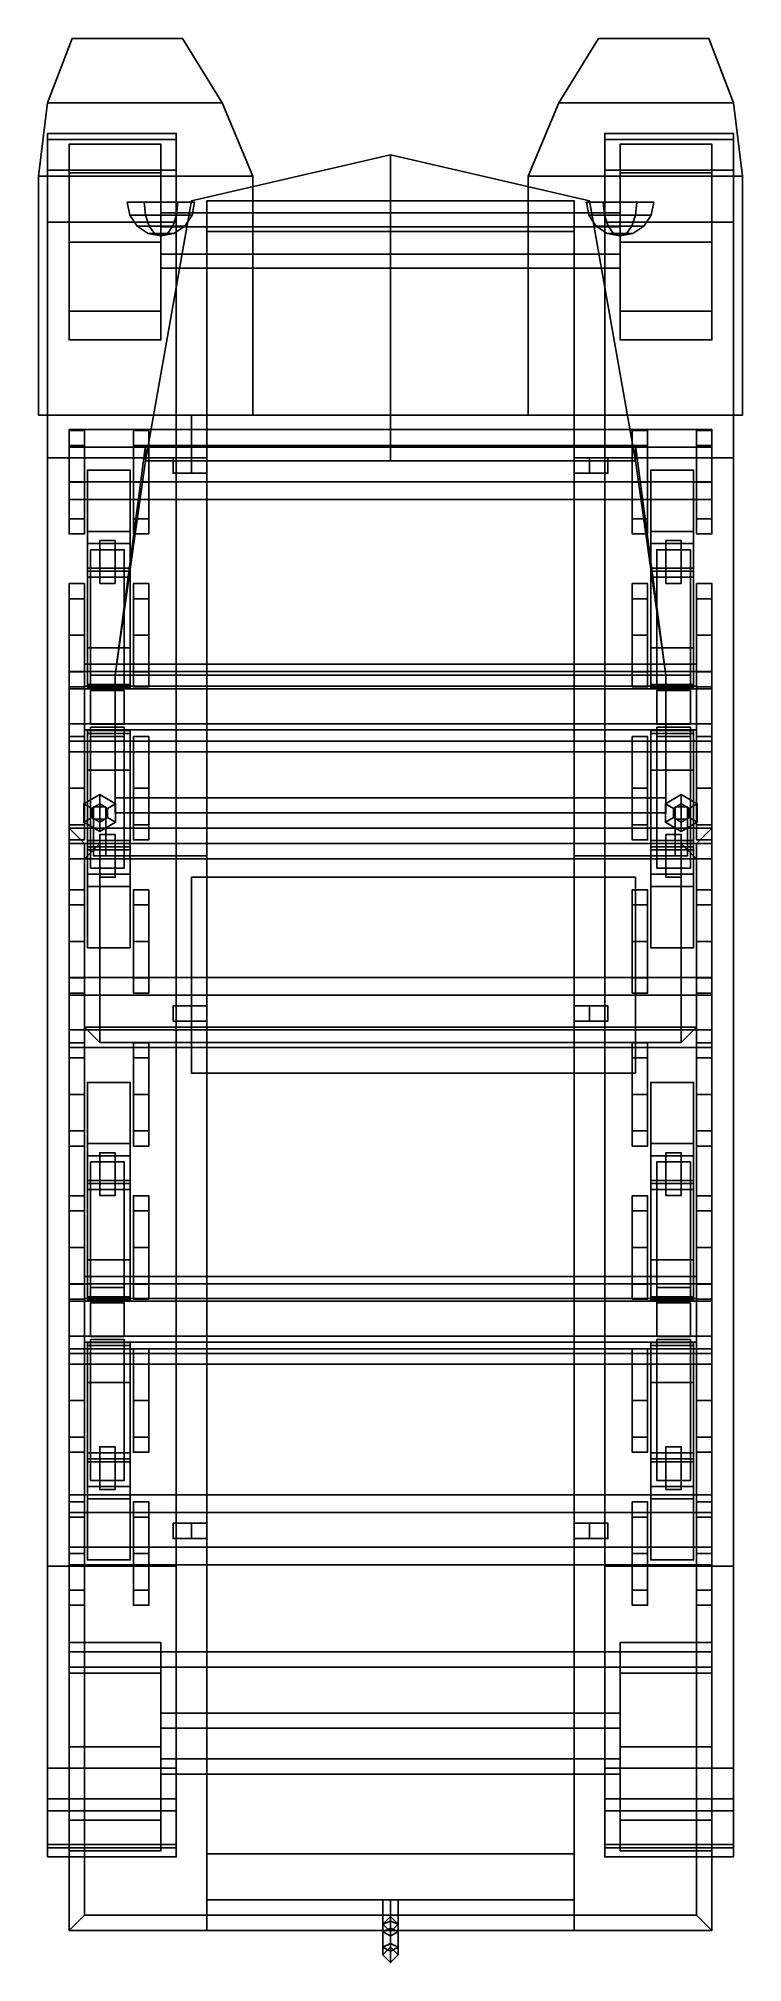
# Model space of a CAD drawing. Header units: millimetres. Extents: x -1.15 to 1.15, y -3.31 to 2.97.
import ezdxf

# ---------------------------------------------------------------- set-up
doc = ezdxf.new("R2010")
doc.units = ezdxf.units.MM
for name, color, linetype in [('board1', 1, 'Continuous'), ('fuel_tank', 2, 'Continuous'), ('headlight', 2, 'Continuous'), ('suspension', 5, 'Continuous'), ('track', 6, 'Continuous'), ('wheels', 3, 'Continuous')]:
    doc.layers.add(name, color=color, linetype=linetype)

msp = doc.modelspace()

# ---------------------------------------------------------------- linework, layer by layer
for points in [[(-0.68, 2.97, 0.92), (-0.55, 2.76, 1.11), (-1.12, 2.76, 1.11), (-1.04, 2.97, 0.92)], [(-1.04, 2.97, 0.92), (-1.12, 2.76, 1.11), (-0.55, 2.76, 1.11), (-0.68, 2.97, 0.92)], [(1.04, 2.97, 0.92), (1.12, 2.76, 1.11), (0.55, 2.76, 1.11), (0.68, 2.97, 0.92)], [(0.68, 2.97, 0.92), (0.55, 2.76, 1.11), (1.12, 2.76, 1.11), (1.04, 2.97, 0.92)], [(-1.12, 2.76, 1.11), (-1.15, 2.52, 1.15), (-0.45, 2.52, 1.15), (-0.55, 2.76, 1.11)], [(-0.55, 2.76, 1.11), (-0.45, 2.52, 1.15), (-1.15, 2.52, 1.15), (-1.12, 2.76, 1.11)], [(0.55, 2.76, 1.11), (0.45, 2.52, 1.15), (1.15, 2.52, 1.15), (1.12, 2.76, 1.11)], [(1.12, 2.76, 1.11), (1.15, 2.52, 1.15), (0.45, 2.52, 1.15), (0.55, 2.76, 1.11)], [(0, 2.59, 1.08), (0, 1.59, 1.08), (-0.8, 1.59, 1.08), (-0.65, 2.44, 1.08)], [(-0.8, 1.59, 1.98), (0, 1.59, 1.98), (0, 2.59, 1.93), (-0.65, 2.44, 1.93)], [(-0.65, 2.44, 1.93), (0, 2.59, 1.93), (0, 2.59, 1.08), (-0.65, 2.44, 1.08)], [(0, 1.59, 1.98), (0.8, 1.59, 1.98), (0.65, 2.44, 1.93), (0, 2.59, 1.93)], [(0, 2.59, 1.93), (0.65, 2.44, 1.93), (0.65, 2.44, 1.08), (0, 2.59, 1.08)], [(0.65, 2.44, 1.08), (0.8, 1.59, 1.08), (0, 1.59, 1.08), (0, 2.59, 1.08)], [(-1.15, 2.52, 1.15), (-1.15, 1.74, 1.15), (-0.45, 1.74, 1.15), (-0.45, 2.52, 1.15)], [(-0.45, 2.52, 1.15), (-0.45, 1.74, 1.15), (-1.15, 1.74, 1.15), (-1.15, 2.52, 1.15)], [(0.45, 2.52, 1.15), (0.45, 1.74, 1.15), (1.15, 1.74, 1.15), (1.15, 2.52, 1.15)], [(1.15, 2.52, 1.15), (1.15, 1.74, 1.15), (0.45, 1.74, 1.15), (0.45, 2.52, 1.15)], [(-0.65, 2.44, 1.08), (-0.8, 1.59, 1.08), (-0.8, 1.59, 1.98), (-0.65, 2.44, 1.93)], [(-0.6, 2.34, 0.38), (-0.6, -2.96, 0.38), (-0.6, -3.11, 0.58), (-0.6, 2.44, 0.58)], [(0.6, 2.44, 0.58), (0.6, 2.34, 0.38), (-0.6, 2.34, 0.38), (-0.6, 2.44, 0.58)], [(0.6, 2.44, 1.08), (0.6, 2.44, 0.58), (-0.6, 2.44, 0.58), (-0.6, 2.44, 1.08)], [(-0.6, 2.44, 0.58), (-0.6, -3.11, 0.58), (-0.6, -3.11, 1.08), (-0.6, 2.44, 1.08)], [(0.6, -3.11, 0.58), (0.6, -2.96, 0.38), (0.6, 2.34, 0.38), (0.6, 2.44, 0.58)], [(0.6, -3.11, 1.08), (0.6, -3.11, 0.58), (0.6, 2.44, 0.58), (0.6, 2.44, 1.08)], [(0.65, 2.44, 1.93), (0.8, 1.59, 1.98), (0.8, 1.59, 1.08), (0.65, 2.44, 1.08)], [(0.6, 2.34, 0.38), (0.6, -2.96, 0.38), (-0.6, -2.96, 0.38), (-0.6, 2.34, 0.38)], [(0.7, 1.74, 2.48), (0.7, 1.59, 2.48), (-0.65, 1.59, 2.48), (-0.65, 1.74, 2.48)], [(-0.65, 1.64, 2.58), (0.7, 1.64, 2.58), (0.7, 1.74, 2.48), (-0.65, 1.74, 2.48)], [(-0.65, 1.74, 2.48), (-0.65, 1.59, 2.48), (-0.65, 1.59, 2.58), (-0.65, 1.64, 2.58)], [(0.7, 1.64, 2.58), (0.7, 1.59, 2.58), (0.7, 1.59, 2.48), (0.7, 1.74, 2.48)], [(-0.8, 1.64, 2.58), (-0.9, 0.89, 2.58), (-0.9, 0.89, 2.73), (-0.8, 1.59, 2.68)], [(-0.8, 1.59, 2.68), (0.8, 1.59, 2.68), (0.8, 1.64, 2.58), (-0.8, 1.64, 2.58)], [(0.8, 1.59, 2.68), (0.9, 0.89, 2.73), (0.9, 0.89, 2.58), (0.8, 1.64, 2.58)], [(0.8, 1.59, 1.08), (0.9, 0.89, 1.08), (-0.9, 0.89, 1.08), (-0.8, 1.59, 1.08)], [(-0.8, 1.59, 1.08), (-0.9, 0.89, 1.08), (-0.9, 0.89, 2.58), (-0.8, 1.59, 2.58)], [(-0.9, 0.89, 2.73), (0.9, 0.89, 2.73), (0.8, 1.59, 2.68), (-0.8, 1.59, 2.68)], [(-0.8, 1.59, 2.58), (0.8, 1.59, 2.58), (0.8, 1.59, 1.08), (-0.8, 1.59, 1.08)], [(-0.6, 1.6, 0.77), (-0.6, 1.6, 0.5), (-0.65, 1.6, 0.5), (-0.71, 1.6, 0.77)], [(-0.71, 1.6, 0.77), (-0.65, 1.6, 0.5), (-0.65, 1.55, 0.5), (-0.71, 1.55, 0.77)], [(-0.65, 1.55, 0.5), (-0.65, 1.6, 0.5), (-0.6, 1.6, 0.5), (-0.6, 1.55, 0.5)], [(0.71, 1.6, 0.77), (0.65, 1.6, 0.5), (0.6, 1.6, 0.5), (0.6, 1.6, 0.77)], [(0.65, 1.6, 0.5), (0.65, 1.55, 0.5), (0.6, 1.55, 0.5), (0.6, 1.6, 0.5)], [(0.71, 1.55, 0.77), (0.65, 1.55, 0.5), (0.65, 1.6, 0.5), (0.71, 1.6, 0.77)], [(0.8, 1.59, 2.58), (0.9, 0.89, 2.58), (0.9, 0.89, 1.08), (0.8, 1.59, 1.08)], [(-0.71, 1.55, 0.77), (-0.65, 1.55, 0.5), (-0.6, 1.55, 0.5), (-0.6, 1.55, 0.77)], [(0.6, 1.55, 0.77), (0.6, 1.55, 0.5), (0.65, 1.55, 0.5), (0.71, 1.55, 0.77)], [(-1.05, 0.7314, 0.9741), (-1.05, 0.8454, 0.9741), (-1.05, 0.9024, 0.8754), (-1.05, 0.6744, 0.8754)], [(1.05, 0.8454, 0.9741), (1.05, 0.9024, 0.8754), (-1.05, 0.9024, 0.8754), (-1.05, 0.8454, 0.9741)], [(1.05, 0.9024, 0.8754), (1.05, 0.8454, 0.7766), (-1.05, 0.8454, 0.7766), (-1.05, 0.9024, 0.8754)], [(-1.05, 0.6744, 0.8754), (-1.05, 0.9024, 0.8754), (-1.05, 0.8454, 0.7766), (-1.05, 0.7314, 0.7766)], [(-0.9, 0.89, 1.08), (-0.9, 0.44, 1.08), (-0.9, 0.44, 2.58), (-0.9, 0.89, 2.58)], [(0.9, 0.89, 1.08), (0.9, 0.44, 1.08), (-0.9, 0.44, 1.08), (-0.9, 0.89, 1.08)], [(-0.9, 0.89, 2.58), (-0.9, 0.44, 2.58), (-0.9, 0.49, 2.68), (-0.9, 0.89, 2.73)], [(-0.9, 0.49, 2.68), (0.9, 0.49, 2.68), (0.9, 0.89, 2.73), (-0.9, 0.89, 2.73)], [(0.9, 0.89, 2.58), (0.9, 0.44, 2.58), (0.9, 0.44, 1.08), (0.9, 0.89, 1.08)], [(0.9, 0.89, 2.73), (0.9, 0.49, 2.68), (0.9, 0.44, 2.58), (0.9, 0.89, 2.58)], [(1.05, 0.6744, 0.8754), (1.05, 0.9024, 0.8754), (1.05, 0.8454, 0.9741), (1.05, 0.7314, 0.9741)], [(1.05, 0.7314, 0.7766), (1.05, 0.8454, 0.7766), (1.05, 0.9024, 0.8754), (1.05, 0.6744, 0.8754)], [(1.05, 0.8454, 0.7766), (1.05, 0.7314, 0.7766), (-1.05, 0.7314, 0.7766), (-1.05, 0.8454, 0.7766)], [(1.05, 0.7314, 0.9741), (1.05, 0.8454, 0.9741), (-1.05, 0.8454, 0.9741), (-1.05, 0.7314, 0.9741)], [(1.05, 0.6744, 0.8754), (1.05, 0.7314, 0.9741), (-1.05, 0.7314, 0.9741), (-1.05, 0.6744, 0.8754)], [(1.05, 0.7314, 0.7766), (1.05, 0.6744, 0.8754), (-1.05, 0.6744, 0.8754), (-1.05, 0.7314, 0.7766)], [(-0.95, 0.5, 1.69), (-1.002, 0.47, 1.69), (-0.976, 0.455, 1.74), (-0.95, 0.47, 1.74)], [(-1.002, 0.47, 1.69), (-0.95, 0.5, 1.69), (-0.95, 0.5, 1.33), (-1.002, 0.47, 1.33)], [(-0.95, 0.47, 1.31), (-0.976, 0.455, 1.31), (-1.002, 0.47, 1.33), (-0.95, 0.5, 1.33)], [(-1.002, 0.47, 1.69), (-1.002, 0.41, 1.69), (-0.976, 0.425, 1.74), (-0.976, 0.455, 1.74)], [(-1.002, 0.41, 1.69), (-1.002, 0.47, 1.69), (-1.002, 0.47, 1.33), (-1.002, 0.41, 1.33)], [(-0.976, 0.455, 1.31), (-0.976, 0.425, 1.31), (-1.002, 0.41, 1.33), (-1.002, 0.47, 1.33)], [(-0.976, 0.455, 1.74), (-0.976, 0.425, 1.74), (-0.95, 0.41, 1.74), (-0.95, 0.47, 1.74)], [(-0.976, 0.455, 1.74), (-0.976, 0.425, 1.74), (-0.95, 0.41, 1.74), (-0.95, 0.47, 1.74)], [(-0.93, 0.46, 1.31), (-0.93, 0.46, 1.17), (-0.97, 0.46, 1.17), (-0.97, 0.46, 1.31)], [(-0.97, 0.46, 1.17), (-0.97, 0.42, 1.19), (-0.97, 0.42, 1.31), (-0.97, 0.46, 1.31)], [(-0.97, 0.3, 1.11), (-0.97, 0.3, 1.14), (-0.97, 0.42, 1.19), (-0.97, 0.46, 1.17)], [(-0.93, 0.46, 1.17), (-0.93, 0.3, 1.11), (-0.97, 0.3, 1.11), (-0.97, 0.46, 1.17)], [(-0.898, 0.47, 1.69), (-0.95, 0.5, 1.69), (-0.95, 0.47, 1.74), (-0.924, 0.455, 1.74)], [(-0.95, 0.5, 1.69), (-0.898, 0.47, 1.69), (-0.898, 0.47, 1.33), (-0.95, 0.5, 1.33)], [(-0.924, 0.455, 1.31), (-0.95, 0.47, 1.31), (-0.95, 0.5, 1.33), (-0.898, 0.47, 1.33)], [(-0.95, 0.47, 1.74), (-0.95, 0.41, 1.74), (-0.924, 0.425, 1.74), (-0.924, 0.455, 1.74)], [(-0.95, 0.47, 1.74), (-0.95, 0.41, 1.74), (-0.924, 0.425, 1.74), (-0.924, 0.455, 1.74)], [(-0.93, 0.42, 1.31), (-0.93, 0.42, 1.19), (-0.93, 0.46, 1.17), (-0.93, 0.46, 1.31)], [(-0.93, 0.42, 1.19), (-0.93, 0.3, 1.14), (-0.93, 0.3, 1.11), (-0.93, 0.46, 1.17)], [(-0.898, 0.41, 1.69), (-0.898, 0.47, 1.69), (-0.924, 0.455, 1.74), (-0.924, 0.425, 1.74)], [(-0.924, 0.425, 1.31), (-0.924, 0.455, 1.31), (-0.898, 0.47, 1.33), (-0.898, 0.41, 1.33)], [(-0.9, 0.44, 2.58), (0.9, 0.44, 2.58), (0.9, 0.49, 2.68), (-0.9, 0.49, 2.68)], [(-0.9, 0.44, 1.08), (0.9, 0.44, 1.08), (0.9, 0.44, 2.58), (-0.9, 0.44, 2.58)], [(-0.898, 0.47, 1.69), (-0.898, 0.41, 1.69), (-0.898, 0.41, 1.33), (-0.898, 0.47, 1.33)], [(-0.6, 0.44, 1.08), (-0.6, -3.11, 1.08), (-0.6, -3.21, 1.28), (-0.6, 0.44, 1.28)], [(0.6, 0.44, 1.28), (0.6, 0.44, 1.08), (-0.6, 0.44, 1.08), (-0.6, 0.44, 1.28)], [(0.6, -3.21, 1.28), (0.6, -3.11, 1.08), (0.6, 0.44, 1.08), (0.6, 0.44, 1.28)], [(0.898, 0.47, 1.69), (0.95, 0.5, 1.69), (0.95, 0.5, 1.33), (0.898, 0.47, 1.33)], [(0.95, 0.5, 1.69), (0.898, 0.47, 1.69), (0.924, 0.455, 1.74), (0.95, 0.47, 1.74)], [(0.95, 0.47, 1.31), (0.924, 0.455, 1.31), (0.898, 0.47, 1.33), (0.95, 0.5, 1.33)], [(0.898, 0.41, 1.69), (0.898, 0.47, 1.69), (0.898, 0.47, 1.33), (0.898, 0.41, 1.33)], [(0.898, 0.47, 1.69), (0.898, 0.41, 1.69), (0.924, 0.425, 1.74), (0.924, 0.455, 1.74)], [(0.924, 0.455, 1.31), (0.924, 0.425, 1.31), (0.898, 0.41, 1.33), (0.898, 0.47, 1.33)], [(0.924, 0.455, 1.74), (0.924, 0.425, 1.74), (0.95, 0.41, 1.74), (0.95, 0.47, 1.74)], [(0.924, 0.455, 1.74), (0.924, 0.425, 1.74), (0.95, 0.41, 1.74), (0.95, 0.47, 1.74)], [(0.97, 0.46, 1.31), (0.97, 0.46, 1.17), (0.93, 0.46, 1.17), (0.93, 0.46, 1.31)], [(0.93, 0.46, 1.17), (0.93, 0.42, 1.19), (0.93, 0.42, 1.31), (0.93, 0.46, 1.31)], [(0.97, 0.46, 1.17), (0.97, 0.3, 1.11), (0.93, 0.3, 1.11), (0.93, 0.46, 1.17)], [(0.93, 0.3, 1.11), (0.93, 0.3, 1.14), (0.93, 0.42, 1.19), (0.93, 0.46, 1.17)], [(0.95, 0.5, 1.69), (1.002, 0.47, 1.69), (1.002, 0.47, 1.33), (0.95, 0.5, 1.33)], [(1.002, 0.47, 1.69), (0.95, 0.5, 1.69), (0.95, 0.47, 1.74), (0.976, 0.455, 1.74)], [(0.976, 0.455, 1.31), (0.95, 0.47, 1.31), (0.95, 0.5, 1.33), (1.002, 0.47, 1.33)], [(0.95, 0.47, 1.74), (0.95, 0.41, 1.74), (0.976, 0.425, 1.74), (0.976, 0.455, 1.74)], [(0.95, 0.47, 1.74), (0.95, 0.41, 1.74), (0.976, 0.425, 1.74), (0.976, 0.455, 1.74)], [(0.97, 0.42, 1.31), (0.97, 0.42, 1.19), (0.97, 0.46, 1.17), (0.97, 0.46, 1.31)], [(0.97, 0.42, 1.19), (0.97, 0.3, 1.14), (0.97, 0.3, 1.11), (0.97, 0.46, 1.17)], [(1.002, 0.41, 1.69), (1.002, 0.47, 1.69), (0.976, 0.455, 1.74), (0.976, 0.425, 1.74)], [(0.976, 0.425, 1.31), (0.976, 0.455, 1.31), (1.002, 0.47, 1.33), (1.002, 0.41, 1.33)], [(1.002, 0.47, 1.69), (1.002, 0.41, 1.69), (1.002, 0.41, 1.33), (1.002, 0.47, 1.33)], [(-1.05, 0.39, 1.28), (-1.05, -3.21, 1.28), (1.05, -3.21, 1.28), (1.05, 0.39, 1.28)], [(-1.05, -3.21, 1.28), (-1.05, 0.39, 1.28), (1.05, 0.39, 1.28), (1.05, -3.21, 1.28)], [(-1.002, 0.41, 1.69), (-0.95, 0.38, 1.69), (-0.95, 0.41, 1.74), (-0.976, 0.425, 1.74)], [(-0.976, 0.425, 1.31), (-0.95, 0.41, 1.31), (-0.95, 0.38, 1.33), (-1.002, 0.41, 1.33)], [(-0.95, 0.38, 1.69), (-1.002, 0.41, 1.69), (-1.002, 0.41, 1.33), (-0.95, 0.38, 1.33)], [(-0.97, 0.42, 1.31), (-0.97, 0.42, 1.19), (-0.93, 0.42, 1.19), (-0.93, 0.42, 1.31)], [(-0.97, 0.42, 1.19), (-0.97, 0.3, 1.14), (-0.93, 0.3, 1.14), (-0.93, 0.42, 1.19)], [(-0.95, 0.38, 1.69), (-0.898, 0.41, 1.69), (-0.924, 0.425, 1.74), (-0.95, 0.41, 1.74)], [(-0.95, 0.41, 1.31), (-0.924, 0.425, 1.31), (-0.898, 0.41, 1.33), (-0.95, 0.38, 1.33)], [(-0.898, 0.41, 1.69), (-0.95, 0.38, 1.69), (-0.95, 0.38, 1.33), (-0.898, 0.41, 1.33)], [(0.898, 0.41, 1.69), (0.95, 0.38, 1.69), (0.95, 0.41, 1.74), (0.924, 0.425, 1.74)], [(0.924, 0.425, 1.31), (0.95, 0.41, 1.31), (0.95, 0.38, 1.33), (0.898, 0.41, 1.33)], [(0.95, 0.38, 1.69), (0.898, 0.41, 1.69), (0.898, 0.41, 1.33), (0.95, 0.38, 1.33)], [(0.93, 0.42, 1.31), (0.93, 0.42, 1.19), (0.97, 0.42, 1.19), (0.97, 0.42, 1.31)], [(0.93, 0.42, 1.19), (0.93, 0.3, 1.14), (0.97, 0.3, 1.14), (0.97, 0.42, 1.19)], [(0.95, 0.38, 1.69), (1.002, 0.41, 1.69), (0.976, 0.425, 1.74), (0.95, 0.41, 1.74)], [(0.95, 0.41, 1.31), (0.976, 0.425, 1.31), (1.002, 0.41, 1.33), (0.95, 0.38, 1.33)], [(1.002, 0.41, 1.69), (0.95, 0.38, 1.69), (0.95, 0.38, 1.33), (1.002, 0.41, 1.33)], [(-0.6, 0.34, 1.08), (-0.6, 0.29, 1.08), (-1.05, 0.29, 1.28), (-1.05, 0.34, 1.28)], [(1.05, 0.34, 1.28), (0.6, 0.34, 1.08), (-0.6, 0.34, 1.08), (-1.05, 0.34, 1.28)], [(-0.97, 0.34, 1.125), (-0.97, 0.34, 1.155), (-0.6, 0.34, 1.155), (-0.6, 0.34, 1.125)], [(-0.6, 0.3, 1.11), (-0.97, 0.3, 1.11), (-0.97, 0.34, 1.125), (-0.6, 0.34, 1.125)], [(-0.6, 0.34, 1.155), (-0.93, 0.34, 1.155), (-0.93, 0.3, 1.14), (-0.6, 0.3, 1.14)], [(0.6, 0.34, 1.125), (0.6, 0.34, 1.155), (0.97, 0.34, 1.155), (0.97, 0.34, 1.125)], [(0.97, 0.3, 1.11), (0.6, 0.3, 1.11), (0.6, 0.34, 1.125), (0.97, 0.34, 1.125)], [(0.93, 0.34, 1.155), (0.6, 0.34, 1.155), (0.6, 0.3, 1.14), (0.93, 0.3, 1.14)], [(1.05, 0.29, 1.28), (0.6, 0.29, 1.08), (0.6, 0.34, 1.08), (1.05, 0.34, 1.28)], [(-1.05, 0.29, 1.28), (-0.6, 0.29, 1.08), (0.6, 0.29, 1.08), (1.05, 0.29, 1.28)], [(-0.6, 0.3, 1.14), (-0.97, 0.3, 1.14), (-0.97, 0.3, 1.11), (-0.6, 0.3, 1.11)], [(0.97, 0.3, 1.14), (0.6, 0.3, 1.14), (0.6, 0.3, 1.11), (0.97, 0.3, 1.11)], [(0.8, 0.23, 1.28), (0.8, 0.23, 1.08), (-0.65, 0.23, 1.08), (-0.65, 0.23, 1.28)], [(-0.65, 0.23, 1.08), (-0.65, -0.41, 1.08), (-0.65, -0.41, 1.28), (-0.65, 0.23, 1.28)], [(0.8, 0.23, 1.08), (0.8, -0.41, 1.08), (-0.65, -0.41, 1.08), (-0.65, 0.23, 1.08)], [(0.8, -0.41, 1.28), (0.8, -0.41, 1.08), (0.8, 0.23, 1.08), (0.8, 0.23, 1.28)], [(-0.71, -0.19, 0.77), (-0.65, -0.19, 0.5), (-0.65, -0.24, 0.5), (-0.71, -0.24, 0.77)], [(-0.6, -0.19, 0.77), (-0.6, -0.19, 0.5), (-0.65, -0.19, 0.5), (-0.71, -0.19, 0.77)], [(-0.71, -0.24, 0.77), (-0.65, -0.24, 0.5), (-0.6, -0.24, 0.5), (-0.6, -0.24, 0.77)], [(-0.65, -0.24, 0.5), (-0.65, -0.19, 0.5), (-0.6, -0.19, 0.5), (-0.6, -0.24, 0.5)], [(0.71, -0.19, 0.77), (0.65, -0.19, 0.5), (0.6, -0.19, 0.5), (0.6, -0.19, 0.77)], [(0.65, -0.19, 0.5), (0.65, -0.24, 0.5), (0.6, -0.24, 0.5), (0.6, -0.19, 0.5)], [(0.6, -0.24, 0.77), (0.6, -0.24, 0.5), (0.65, -0.24, 0.5), (0.71, -0.24, 0.77)], [(0.71, -0.24, 0.77), (0.65, -0.24, 0.5), (0.65, -0.19, 0.5), (0.71, -0.19, 0.77)], [(-0.65, -0.41, 1.28), (-0.65, -0.41, 1.08), (0.8, -0.41, 1.08), (0.8, -0.41, 1.28)], [(-1.05, -1.2686, 0.9741), (-1.05, -1.1546, 0.9741), (-1.05, -1.0976, 0.8754), (-1.05, -1.3256, 0.8754)], [(1.05, -1.1546, 0.9741), (1.05, -1.0976, 0.8754), (-1.05, -1.0976, 0.8754), (-1.05, -1.1546, 0.9741)], [(1.05, -1.0976, 0.8754), (1.05, -1.1546, 0.7766), (-1.05, -1.1546, 0.7766), (-1.05, -1.0976, 0.8754)], [(-1.05, -1.3256, 0.8754), (-1.05, -1.0976, 0.8754), (-1.05, -1.1546, 0.7766), (-1.05, -1.2686, 0.7766)], [(1.05, -1.3256, 0.8754), (1.05, -1.0976, 0.8754), (1.05, -1.1546, 0.9741), (1.05, -1.2686, 0.9741)], [(1.05, -1.2686, 0.7766), (1.05, -1.1546, 0.7766), (1.05, -1.0976, 0.8754), (1.05, -1.3256, 0.8754)], [(1.05, -1.1546, 0.7766), (1.05, -1.2686, 0.7766), (-1.05, -1.2686, 0.7766), (-1.05, -1.1546, 0.7766)], [(1.05, -1.2686, 0.9741), (1.05, -1.1546, 0.9741), (-1.05, -1.1546, 0.9741), (-1.05, -1.2686, 0.9741)], [(1.05, -1.3256, 0.8754), (1.05, -1.2686, 0.9741), (-1.05, -1.2686, 0.9741), (-1.05, -1.3256, 0.8754)], [(1.05, -1.2686, 0.7766), (1.05, -1.3256, 0.8754), (-1.05, -1.3256, 0.8754), (-1.05, -1.2686, 0.7766)], [(1.05, -1.31, 1.28), (0.6, -1.31, 1.08), (-0.6, -1.31, 1.08), (-1.05, -1.31, 1.28)], [(-0.6, -1.31, 1.08), (-0.6, -1.36, 1.08), (-1.05, -1.36, 1.28), (-1.05, -1.31, 1.28)], [(1.05, -1.36, 1.28), (0.6, -1.36, 1.08), (0.6, -1.31, 1.08), (1.05, -1.31, 1.28)], [(-1.05, -1.36, 1.28), (-0.6, -1.36, 1.08), (0.6, -1.36, 1.08), (1.05, -1.36, 1.28)], [(-0.6, -1.88, 0.77), (-0.6, -1.88, 0.5), (-0.65, -1.88, 0.5), (-0.71, -1.88, 0.77)], [(-0.71, -1.88, 0.77), (-0.65, -1.88, 0.5), (-0.65, -1.93, 0.5), (-0.71, -1.93, 0.77)], [(-0.65, -1.93, 0.5), (-0.65, -1.88, 0.5), (-0.6, -1.88, 0.5), (-0.6, -1.93, 0.5)], [(0.71, -1.88, 0.77), (0.65, -1.88, 0.5), (0.6, -1.88, 0.5), (0.6, -1.88, 0.77)], [(0.65, -1.88, 0.5), (0.65, -1.93, 0.5), (0.6, -1.93, 0.5), (0.6, -1.88, 0.5)], [(0.71, -1.93, 0.77), (0.65, -1.93, 0.5), (0.65, -1.88, 0.5), (0.71, -1.88, 0.77)], [(-0.71, -1.93, 0.77), (-0.65, -1.93, 0.5), (-0.6, -1.93, 0.5), (-0.6, -1.93, 0.77)], [(0.6, -1.93, 0.77), (0.6, -1.93, 0.5), (0.65, -1.93, 0.5), (0.71, -1.93, 0.77)], [(-0.6, -2.3, 1.08), (-0.6, -2.35, 1.08), (-1.05, -2.35, 1.28), (-1.05, -2.3, 1.28)], [(1.05, -2.3, 1.28), (0.6, -2.3, 1.08), (-0.6, -2.3, 1.08), (-1.05, -2.3, 1.28)], [(1.05, -2.35, 1.28), (0.6, -2.35, 1.08), (0.6, -2.3, 1.08), (1.05, -2.3, 1.28)], [(-1.05, -2.35, 1.28), (-0.6, -2.35, 1.08), (0.6, -2.35, 1.08), (1.05, -2.35, 1.28)], [(-0.6, -3.11, 0.58), (-0.6, -2.96, 0.38), (0.6, -2.96, 0.38), (0.6, -3.11, 0.58)], [(-0.6, -3.11, 1.08), (-0.6, -3.11, 0.58), (0.6, -3.11, 0.58), (0.6, -3.11, 1.08)], [(-0.6, -3.21, 1.28), (-0.6, -3.11, 1.08), (0.6, -3.11, 1.08), (0.6, -3.21, 1.28)], [(0, -3.11, 0.685), (-0.025, -3.11, 0.66), (-0.025, -3.19, 0.66), (0, -3.18, 0.685)], [(-0.025, -3.11, 0.66), (0, -3.11, 0.635), (0, -3.18, 0.635), (-0.025, -3.19, 0.66)], [(0.025, -3.11, 0.66), (0, -3.11, 0.685), (0, -3.18, 0.685), (0.025, -3.19, 0.66)], [(0, -3.11, 0.635), (0.025, -3.11, 0.66), (0.025, -3.19, 0.66), (0, -3.18, 0.635)], [(0, -3.2025, 0.595), (-0.025, -3.215, 0.6167), (-0.025, -3.19, 0.66), (0, -3.165, 0.66)], [(0, -3.165, 0.66), (-0.025, -3.19, 0.66), (-0.025, -3.215, 0.7033), (0, -3.2025, 0.725)], [(-0.025, -3.215, 0.6167), (0, -3.2275, 0.6383), (0, -3.215, 0.66), (-0.025, -3.19, 0.66)], [(-0.025, -3.19, 0.66), (0, -3.215, 0.66), (0, -3.2275, 0.6817), (-0.025, -3.215, 0.7033)], [(0, -3.2775, 0.595), (-0.025, -3.265, 0.6167), (-0.025, -3.215, 0.6167), (0, -3.2025, 0.595)], [(0, -3.2025, 0.725), (-0.025, -3.215, 0.7033), (-0.025, -3.265, 0.7033), (0, -3.2775, 0.725)], [(0.025, -3.215, 0.6167), (0, -3.2025, 0.595), (0, -3.165, 0.66), (0.025, -3.19, 0.66)], [(0.025, -3.19, 0.66), (0, -3.165, 0.66), (0, -3.2025, 0.725), (0.025, -3.215, 0.7033)], [(0, -3.2275, 0.6383), (0.025, -3.215, 0.6167), (0.025, -3.19, 0.66), (0, -3.215, 0.66)], [(0, -3.215, 0.66), (0.025, -3.19, 0.66), (0.025, -3.215, 0.7033), (0, -3.2275, 0.6817)], [(0.025, -3.265, 0.6167), (0, -3.2775, 0.595), (0, -3.2025, 0.595), (0.025, -3.215, 0.6167)], [(0.025, -3.215, 0.7033), (0, -3.2025, 0.725), (0, -3.2775, 0.725), (0.025, -3.265, 0.7033)], [(-0.025, -3.265, 0.6167), (0, -3.2525, 0.6383), (0, -3.2275, 0.6383), (-0.025, -3.215, 0.6167)], [(-0.025, -3.215, 0.7033), (0, -3.2275, 0.6817), (0, -3.2525, 0.6817), (-0.025, -3.265, 0.7033)], [(-0.025, -3.29, 0.66), (0, -3.265, 0.66), (0, -3.2525, 0.6383), (-0.025, -3.265, 0.6167)], [(-0.025, -3.265, 0.7033), (0, -3.2525, 0.6817), (0, -3.265, 0.66), (-0.025, -3.29, 0.66)], [(0, -3.315, 0.66), (-0.025, -3.29, 0.66), (-0.025, -3.265, 0.6167), (0, -3.2775, 0.595)], [(0, -3.2775, 0.725), (-0.025, -3.265, 0.7033), (-0.025, -3.29, 0.66), (0, -3.315, 0.66)], [(0, -3.2525, 0.6383), (0.025, -3.265, 0.6167), (0.025, -3.215, 0.6167), (0, -3.2275, 0.6383)], [(0, -3.2275, 0.6817), (0.025, -3.215, 0.7033), (0.025, -3.265, 0.7033), (0, -3.2525, 0.6817)], [(0, -3.265, 0.66), (0.025, -3.29, 0.66), (0.025, -3.265, 0.6167), (0, -3.2525, 0.6383)], [(0, -3.2525, 0.6817), (0.025, -3.265, 0.7033), (0.025, -3.29, 0.66), (0, -3.265, 0.66)], [(0.025, -3.29, 0.66), (0, -3.315, 0.66), (0, -3.2775, 0.595), (0.025, -3.265, 0.6167)], [(0.025, -3.265, 0.7033), (0, -3.2775, 0.725), (0, -3.315, 0.66), (0.025, -3.29, 0.66)]]:
    msp.add_3dface(points)
at = {"color": 0}
msp.add_3dface([(0.8, 1.64, 2.58), (0.8, 1.59, 2.58), (-0.8, 1.59, 2.58), (-0.8, 1.64, 2.58)], dxfattribs=at)
at = {"layer": 'board1'}
for points in [[(-1.05, 0.39, 1.98), (-1.05, 0.39, 1.28), (-1.05, -3.21, 1.28), (-1.05, -3.21, 1.98)], [(-1, -3.16, 1.98), (-1, 0.34, 1.98), (-1.05, 0.39, 1.98), (-1.05, -3.21, 1.98)], [(1.05, 0.39, 1.98), (1.05, 0.39, 1.28), (-1.05, 0.39, 1.28), (-1.05, 0.39, 1.98)], [(-1, 0.34, 1.98), (1, 0.34, 1.98), (1.05, 0.39, 1.98), (-1.05, 0.39, 1.98)], [(1, 0.34, 1.98), (1, -3.16, 1.98), (1.05, -3.21, 1.98), (1.05, 0.39, 1.98)], [(1.05, -3.21, 1.98), (1.05, -3.21, 1.28), (1.05, 0.39, 1.28), (1.05, 0.39, 1.98)], [(-1, -3.16, 1.28), (-1, 0.34, 1.28), (-1, 0.34, 1.98), (-1, -3.16, 1.98)], [(-1, 0.34, 1.28), (1, 0.34, 1.28), (1, 0.34, 1.98), (-1, 0.34, 1.98)], [(1, 0.34, 1.28), (1, -3.16, 1.28), (1, -3.16, 1.98), (1, 0.34, 1.98)], [(1, -3.16, 1.98), (-1, -3.16, 1.98), (-1.05, -3.21, 1.98), (1.05, -3.21, 1.98)], [(1, -3.16, 1.28), (-1, -3.16, 1.28), (-1, -3.16, 1.98), (1, -3.16, 1.98)], [(-1.05, -3.21, 1.98), (-1.05, -3.21, 1.28), (1.05, -3.21, 1.28), (1.05, -3.21, 1.98)]]:
    msp.add_3dface(points, dxfattribs=at)
at = {"layer": 'fuel_tank'}
for points in [[(-0.95, 0.34, 1.28), (-1, 0.29, 1.28), (-1, 0.29, 2.23), (-0.95, 0.34, 2.23)], [(-0.95, 0.34, 2.23), (-1, 0.29, 2.23), (-0.95, 0.29, 2.28)], [(0.95, 0.34, 2.23), (0.95, 0.34, 1.28), (-0.95, 0.34, 1.28), (-0.95, 0.34, 2.23)], [(0.95, 0.29, 2.28), (0.95, 0.34, 2.23), (-0.95, 0.34, 2.23), (-0.95, 0.29, 2.28)], [(1, 0.29, 2.23), (1, 0.29, 1.28), (0.95, 0.34, 1.28), (0.95, 0.34, 2.23)], [(0.95, 0.29, 2.28), (1, 0.29, 2.23), (0.95, 0.34, 2.23), (0.95, 0.29, 2.28)], [(-1, 0.29, 1.28), (-1, -0.26, 1.28), (-1, -0.26, 2.23), (-1, 0.29, 2.23)], [(-1, 0.29, 2.23), (-1, -0.26, 2.23), (-0.95, -0.26, 2.28), (-0.95, 0.29, 2.28)], [(-0.95, 0.29, 2.28), (-0.95, -0.26, 2.28), (0.95, -0.26, 2.28), (0.95, 0.29, 2.28)], [(-0.95, 0.29, 2.28), (-0.95, 0.29, 2.28), (0.95, 0.29, 2.28)], [(0.95, -0.26, 2.28), (1, -0.26, 2.23), (1, 0.29, 2.23), (0.95, 0.29, 2.28)], [(1, -0.26, 2.23), (1, -0.26, 1.28), (1, 0.29, 1.28), (1, 0.29, 2.23)], [(-1, -0.26, 1.28), (-0.95, -0.31, 1.28), (-0.95, -0.31, 2.23), (-1, -0.26, 2.23)], [(-1, -0.26, 2.23), (-0.95, -0.31, 2.23), (-0.95, -0.26, 2.28)], [(-0.95, -0.26, 2.28), (-0.95, -0.31, 2.23), (0.95, -0.31, 2.23), (0.95, -0.26, 2.28)], [(-0.95, -0.26, 2.28), (-0.95, -0.26, 2.28), (0.95, -0.26, 2.28)], [(-0.95, -0.31, 2.23), (-0.95, -0.31, 1.28), (0.95, -0.31, 1.28), (0.95, -0.31, 2.23)], [(0.95, -0.31, 2.23), (0.95, -0.31, 1.28), (1, -0.26, 1.28), (1, -0.26, 2.23)], [(0.95, -0.26, 2.28), (0.95, -0.31, 2.23), (1, -0.26, 2.23), (0.95, -0.26, 2.28)]]:
    msp.add_3dface(points, dxfattribs=at)
at = {"layer": 'headlight'}
for points in [[(-0.8516, 2.3929, 1.25), (-0.86, 2.435, 1.25), (-0.805, 2.435, 1.1547), (-0.8008, 2.3929, 1.162)], [(-0.64, 2.435, 1.25), (-0.695, 2.435, 1.1547), (-0.805, 2.435, 1.1547), (-0.86, 2.435, 1.25)], [(-0.8008, 2.3929, 1.338), (-0.805, 2.435, 1.3453), (-0.86, 2.435, 1.25), (-0.8516, 2.3929, 1.25)], [(-0.695, 2.435, 1.3453), (-0.64, 2.435, 1.25), (-0.86, 2.435, 1.25), (-0.805, 2.435, 1.3453)], [(-0.8278, 2.3572, 1.25), (-0.8516, 2.3929, 1.25), (-0.8008, 2.3929, 1.162), (-0.7889, 2.3572, 1.1826)], [(-0.7889, 2.3572, 1.3174), (-0.8008, 2.3929, 1.338), (-0.8516, 2.3929, 1.25), (-0.8278, 2.3572, 1.25)], [(-0.8008, 2.3929, 1.162), (-0.805, 2.435, 1.1547), (-0.695, 2.435, 1.1547), (-0.6992, 2.3929, 1.162)], [(-0.6992, 2.3929, 1.338), (-0.695, 2.435, 1.3453), (-0.805, 2.435, 1.3453), (-0.8008, 2.3929, 1.338)], [(-0.7889, 2.3572, 1.1826), (-0.8008, 2.3929, 1.162), (-0.6992, 2.3929, 1.162), (-0.7111, 2.3572, 1.1826)], [(-0.7111, 2.3572, 1.3174), (-0.6992, 2.3929, 1.338), (-0.8008, 2.3929, 1.338), (-0.7889, 2.3572, 1.3174)], [(-0.7111, 2.3572, 1.1826), (-0.6992, 2.3929, 1.162), (-0.6484, 2.3929, 1.25), (-0.6722, 2.3572, 1.25)], [(-0.6722, 2.3572, 1.25), (-0.6484, 2.3929, 1.25), (-0.6992, 2.3929, 1.338), (-0.7111, 2.3572, 1.3174)], [(-0.6992, 2.3929, 1.162), (-0.695, 2.435, 1.1547), (-0.64, 2.435, 1.25), (-0.6484, 2.3929, 1.25)], [(-0.6484, 2.3929, 1.25), (-0.64, 2.435, 1.25), (-0.695, 2.435, 1.3453), (-0.6992, 2.3929, 1.338)], [(0.6484, 2.3929, 1.25), (0.64, 2.435, 1.25), (0.695, 2.435, 1.1547), (0.6992, 2.3929, 1.162)], [(0.6992, 2.3929, 1.338), (0.695, 2.435, 1.3453), (0.64, 2.435, 1.25), (0.6484, 2.3929, 1.25)], [(0.805, 2.435, 1.3453), (0.86, 2.435, 1.25), (0.64, 2.435, 1.25), (0.695, 2.435, 1.3453)], [(0.86, 2.435, 1.25), (0.805, 2.435, 1.1547), (0.695, 2.435, 1.1547), (0.64, 2.435, 1.25)], [(0.6722, 2.3572, 1.25), (0.6484, 2.3929, 1.25), (0.6992, 2.3929, 1.162), (0.7111, 2.3572, 1.1826)], [(0.7111, 2.3572, 1.3174), (0.6992, 2.3929, 1.338), (0.6484, 2.3929, 1.25), (0.6722, 2.3572, 1.25)], [(0.6992, 2.3929, 1.162), (0.695, 2.435, 1.1547), (0.805, 2.435, 1.1547), (0.8008, 2.3929, 1.162)], [(0.8008, 2.3929, 1.338), (0.805, 2.435, 1.3453), (0.695, 2.435, 1.3453), (0.6992, 2.3929, 1.338)], [(0.7111, 2.3572, 1.1826), (0.6992, 2.3929, 1.162), (0.8008, 2.3929, 1.162), (0.7889, 2.3572, 1.1826)], [(0.7889, 2.3572, 1.3174), (0.8008, 2.3929, 1.338), (0.6992, 2.3929, 1.338), (0.7111, 2.3572, 1.3174)], [(0.7889, 2.3572, 1.1826), (0.8008, 2.3929, 1.162), (0.8516, 2.3929, 1.25), (0.8278, 2.3572, 1.25)], [(0.8278, 2.3572, 1.25), (0.8516, 2.3929, 1.25), (0.8008, 2.3929, 1.338), (0.7889, 2.3572, 1.3174)], [(0.8008, 2.3929, 1.162), (0.805, 2.435, 1.1547), (0.86, 2.435, 1.25), (0.8516, 2.3929, 1.25)], [(0.8516, 2.3929, 1.25), (0.86, 2.435, 1.25), (0.805, 2.435, 1.3453), (0.8008, 2.3929, 1.338)], [(-0.771, 2.3334, 1.2865), (-0.7889, 2.3572, 1.3174), (-0.8278, 2.3572, 1.25), (-0.7921, 2.3334, 1.25)], [(-0.7921, 2.3334, 1.25), (-0.8278, 2.3572, 1.25), (-0.7889, 2.3572, 1.1826), (-0.771, 2.3334, 1.2135)], [(-0.75, 2.325, 1.25), (-0.771, 2.3334, 1.2865), (-0.7921, 2.3334, 1.25), (-0.75, 2.325, 1.25)], [(-0.75, 2.325, 1.25), (-0.7921, 2.3334, 1.25), (-0.771, 2.3334, 1.2135), (-0.75, 2.325, 1.25)], [(-0.729, 2.3334, 1.2865), (-0.7111, 2.3572, 1.3174), (-0.7889, 2.3572, 1.3174), (-0.771, 2.3334, 1.2865)], [(-0.771, 2.3334, 1.2135), (-0.7889, 2.3572, 1.1826), (-0.7111, 2.3572, 1.1826), (-0.729, 2.3334, 1.2135)], [(-0.75, 2.325, 1.25), (-0.729, 2.3334, 1.2865), (-0.771, 2.3334, 1.2865), (-0.75, 2.325, 1.25)], [(-0.75, 2.325, 1.25), (-0.771, 2.3334, 1.2135), (-0.729, 2.3334, 1.2135), (-0.75, 2.325, 1.25)], [(-0.75, 2.325, 1.25), (-0.7079, 2.3334, 1.25), (-0.729, 2.3334, 1.2865), (-0.75, 2.325, 1.25)], [(-0.75, 2.325, 1.25), (-0.729, 2.3334, 1.2135), (-0.7079, 2.3334, 1.25), (-0.75, 2.325, 1.25)], [(-0.7079, 2.3334, 1.25), (-0.6722, 2.3572, 1.25), (-0.7111, 2.3572, 1.3174), (-0.729, 2.3334, 1.2865)], [(-0.729, 2.3334, 1.2135), (-0.7111, 2.3572, 1.1826), (-0.6722, 2.3572, 1.25), (-0.7079, 2.3334, 1.25)], [(0.7079, 2.3334, 1.25), (0.6722, 2.3572, 1.25), (0.7111, 2.3572, 1.1826), (0.729, 2.3334, 1.2135)], [(0.729, 2.3334, 1.2865), (0.7111, 2.3572, 1.3174), (0.6722, 2.3572, 1.25), (0.7079, 2.3334, 1.25)], [(0.75, 2.325, 1.25), (0.7079, 2.3334, 1.25), (0.729, 2.3334, 1.2135), (0.75, 2.325, 1.25)], [(0.75, 2.325, 1.25), (0.729, 2.3334, 1.2865), (0.7079, 2.3334, 1.25), (0.75, 2.325, 1.25)], [(0.729, 2.3334, 1.2135), (0.7111, 2.3572, 1.1826), (0.7889, 2.3572, 1.1826), (0.771, 2.3334, 1.2135)], [(0.771, 2.3334, 1.2865), (0.7889, 2.3572, 1.3174), (0.7111, 2.3572, 1.3174), (0.729, 2.3334, 1.2865)], [(0.75, 2.325, 1.25), (0.729, 2.3334, 1.2135), (0.771, 2.3334, 1.2135), (0.75, 2.325, 1.25)], [(0.75, 2.325, 1.25), (0.771, 2.3334, 1.2865), (0.729, 2.3334, 1.2865), (0.75, 2.325, 1.25)], [(0.75, 2.325, 1.25), (0.771, 2.3334, 1.2135), (0.7921, 2.3334, 1.25), (0.75, 2.325, 1.25)], [(0.75, 2.325, 1.25), (0.7921, 2.3334, 1.25), (0.771, 2.3334, 1.2865), (0.75, 2.325, 1.25)], [(0.771, 2.3334, 1.2135), (0.7889, 2.3572, 1.1826), (0.8278, 2.3572, 1.25), (0.7921, 2.3334, 1.25)], [(0.7921, 2.3334, 1.25), (0.8278, 2.3572, 1.25), (0.7889, 2.3572, 1.3174), (0.771, 2.3334, 1.2865)]]:
    msp.add_3dface(points, dxfattribs=at)
at = {"layer": 'suspension'}
for points in [[(-0.99, 1.23, 0.28), (-0.99, 1.36, 0.28), (-0.99, 1.56, 0.22), (-0.99, 0.98, 0.22)], [(-0.99, 1.36, 0.28), (-0.85, 1.36, 0.28), (-0.85, 1.56, 0.22), (-0.99, 1.56, 0.22)], [(-0.99, 0.98, 0.22), (-0.99, 1.56, 0.22), (-0.99, 1.56, 0.14), (-0.99, 0.98, 0.14)], [(-0.99, 1.56, 0.14), (-0.85, 1.56, 0.14), (-0.85, 0.98, 0.14), (-0.99, 0.98, 0.14)], [(-0.99, 1.56, 0.22), (-0.85, 1.56, 0.22), (-0.85, 1.56, 0.14), (-0.99, 1.56, 0.14)], [(-0.85, 0.98, 0.22), (-0.85, 1.56, 0.22), (-0.85, 1.36, 0.28), (-0.85, 1.23, 0.28)], [(-0.85, 0.98, 0.14), (-0.85, 1.56, 0.14), (-0.85, 1.56, 0.22), (-0.85, 0.98, 0.22)], [(0.85, 1.23, 0.28), (0.85, 1.36, 0.28), (0.85, 1.56, 0.22), (0.85, 0.98, 0.22)], [(0.85, 1.36, 0.28), (0.99, 1.36, 0.28), (0.99, 1.56, 0.22), (0.85, 1.56, 0.22)], [(0.85, 1.56, 0.14), (0.99, 1.56, 0.14), (0.99, 0.98, 0.14), (0.85, 0.98, 0.14)], [(0.85, 0.98, 0.22), (0.85, 1.56, 0.22), (0.85, 1.56, 0.14), (0.85, 0.98, 0.14)], [(0.85, 1.56, 0.22), (0.99, 1.56, 0.22), (0.99, 1.56, 0.14), (0.85, 1.56, 0.14)], [(0.99, 0.98, 0.22), (0.99, 1.56, 0.22), (0.99, 1.36, 0.28), (0.99, 1.23, 0.28)], [(0.99, 0.98, 0.14), (0.99, 1.56, 0.14), (0.99, 1.56, 0.22), (0.99, 0.98, 0.22)], [(-0.99, 1.32, 0.46), (-0.99, 1.36, 0.38), (-0.99, 1.36, 0.28), (-0.99, 1.23, 0.28)], [(-0.85, 1.32, 0.46), (-0.85, 1.36, 0.38), (-0.99, 1.36, 0.38), (-0.99, 1.32, 0.46)], [(-0.99, 1.36, 0.38), (-0.85, 1.36, 0.38), (-0.85, 1.36, 0.28), (-0.99, 1.36, 0.28)], [(-0.85, 1.24, 0.52), (-0.85, 1.32, 0.46), (-0.99, 1.32, 0.46), (-0.99, 1.24, 0.52)], [(-0.99, 1.24, 0.52), (-0.99, 1.32, 0.46), (-0.99, 1.23, 0.28), (-0.99, 1.21, 0.34)], [(-0.95, 1.24, 0.61), (-0.95, 1.32, 0.54), (-0.95, 1.33, 0.44), (-0.95, 1.19, 0.53)], [(-0.95, 1.32, 0.54), (-0.9, 1.32, 0.54), (-0.9, 1.33, 0.44), (-0.95, 1.33, 0.44)], [(-0.9, 1.24, 0.61), (-0.9, 1.32, 0.54), (-0.95, 1.32, 0.54), (-0.95, 1.24, 0.61)], [(-0.9, 1.19, 0.53), (-0.9, 1.33, 0.44), (-0.9, 1.32, 0.54), (-0.9, 1.24, 0.61)], [(-0.85, 1.23, 0.28), (-0.85, 1.36, 0.28), (-0.85, 1.36, 0.38), (-0.85, 1.32, 0.46)], [(-0.85, 1.21, 0.34), (-0.85, 1.23, 0.28), (-0.85, 1.32, 0.46), (-0.85, 1.24, 0.52)], [(0.85, 1.32, 0.46), (0.85, 1.36, 0.38), (0.85, 1.36, 0.28), (0.85, 1.23, 0.28)], [(0.85, 1.36, 0.38), (0.99, 1.36, 0.38), (0.99, 1.36, 0.28), (0.85, 1.36, 0.28)], [(0.99, 1.32, 0.46), (0.99, 1.36, 0.38), (0.85, 1.36, 0.38), (0.85, 1.32, 0.46)], [(0.85, 1.24, 0.52), (0.85, 1.32, 0.46), (0.85, 1.23, 0.28), (0.85, 1.21, 0.34)], [(0.99, 1.24, 0.52), (0.99, 1.32, 0.46), (0.85, 1.32, 0.46), (0.85, 1.24, 0.52)], [(0.9, 1.32, 0.54), (0.95, 1.32, 0.54), (0.95, 1.33, 0.44), (0.9, 1.33, 0.44)], [(0.9, 1.24, 0.61), (0.9, 1.32, 0.54), (0.9, 1.33, 0.44), (0.9, 1.19, 0.53)], [(0.95, 1.24, 0.61), (0.95, 1.32, 0.54), (0.9, 1.32, 0.54), (0.9, 1.24, 0.61)], [(0.95, 1.19, 0.53), (0.95, 1.33, 0.44), (0.95, 1.32, 0.54), (0.95, 1.24, 0.61)], [(0.99, 1.23, 0.28), (0.99, 1.36, 0.28), (0.99, 1.36, 0.38), (0.99, 1.32, 0.46)], [(0.99, 1.21, 0.34), (0.99, 1.23, 0.28), (0.99, 1.32, 0.46), (0.99, 1.24, 0.52)], [(-0.98, 0.89, 0.86), (-0.98, 1.3, 0.61), (-0.98, 1.24, 0.53), (-0.98, 0.85, 0.79)], [(-0.87, 0.89, 0.86), (-0.87, 1.3, 0.61), (-0.98, 1.3, 0.61), (-0.98, 0.89, 0.86)], [(-0.98, 1.3, 0.61), (-0.87, 1.3, 0.61), (-0.87, 1.24, 0.53), (-0.98, 1.24, 0.53)], [(-0.87, 0.85, 0.79), (-0.87, 1.24, 0.53), (-0.87, 1.3, 0.61), (-0.87, 0.89, 0.86)], [(0.98, 0.89, 0.86), (0.98, 1.3, 0.61), (0.87, 1.3, 0.61), (0.87, 0.89, 0.86)], [(0.87, 0.89, 0.86), (0.87, 1.3, 0.61), (0.87, 1.24, 0.53), (0.87, 0.85, 0.79)], [(0.87, 1.3, 0.61), (0.98, 1.3, 0.61), (0.98, 1.24, 0.53), (0.87, 1.24, 0.53)], [(0.98, 0.85, 0.79), (0.98, 1.24, 0.53), (0.98, 1.3, 0.61), (0.98, 0.89, 0.86)], [(-0.85, 0.86, 0.61), (-0.85, 1.24, 0.52), (-0.99, 1.24, 0.52), (-0.99, 0.86, 0.61)], [(-0.99, 0.86, 0.61), (-0.99, 1.24, 0.52), (-0.99, 1.21, 0.34), (-0.99, 0.85, 0.38)], [(-0.99, 1.23, 0.28), (-0.85, 1.23, 0.28), (-0.85, 1.21, 0.34), (-0.99, 1.21, 0.34)], [(-0.99, 0.98, 0.22), (-0.85, 0.98, 0.22), (-0.85, 1.23, 0.28), (-0.99, 1.23, 0.28)], [(-0.99, 1.21, 0.34), (-0.85, 1.21, 0.34), (-0.85, 0.85, 0.38), (-0.99, 0.85, 0.38)], [(-0.98, 1.24, 0.53), (-0.87, 1.24, 0.53), (-0.87, 0.85, 0.79), (-0.98, 0.85, 0.79)], [(-0.95, 1.19, 0.53), (-0.9, 1.19, 0.53), (-0.9, 1.24, 0.61), (-0.95, 1.24, 0.61)], [(-0.85, 0.85, 0.38), (-0.85, 1.21, 0.34), (-0.85, 1.24, 0.52), (-0.85, 0.86, 0.61)], [(0.85, 0.86, 0.61), (0.85, 1.24, 0.52), (0.85, 1.21, 0.34), (0.85, 0.85, 0.38)], [(0.99, 0.86, 0.61), (0.99, 1.24, 0.52), (0.85, 1.24, 0.52), (0.85, 0.86, 0.61)], [(0.85, 0.98, 0.22), (0.99, 0.98, 0.22), (0.99, 1.23, 0.28), (0.85, 1.23, 0.28)], [(0.85, 1.23, 0.28), (0.99, 1.23, 0.28), (0.99, 1.21, 0.34), (0.85, 1.21, 0.34)], [(0.85, 1.21, 0.34), (0.99, 1.21, 0.34), (0.99, 0.85, 0.38), (0.85, 0.85, 0.38)], [(0.87, 1.24, 0.53), (0.98, 1.24, 0.53), (0.98, 0.85, 0.79), (0.87, 0.85, 0.79)], [(0.9, 1.19, 0.53), (0.95, 1.19, 0.53), (0.95, 1.24, 0.61), (0.9, 1.24, 0.61)], [(0.99, 0.85, 0.38), (0.99, 1.21, 0.34), (0.99, 1.24, 0.52), (0.99, 0.86, 0.61)], [(-0.99, 0.98, 0.14), (-0.85, 0.98, 0.14), (-0.85, 0.98, 0.22), (-0.99, 0.98, 0.22)], [(0.85, 0.98, 0.14), (0.99, 0.98, 0.14), (0.99, 0.98, 0.22), (0.85, 0.98, 0.22)], [(-1, 0.7114, 0.6257), (-1, 0.8543, 0.6257), (-1, 0.9258, 0.5019), (-1, 0.6399, 0.5019)], [(1, 0.8543, 0.6257), (1, 0.9258, 0.5019), (-1, 0.9258, 0.5019), (-1, 0.8543, 0.6257)], [(-1, 0.6399, 0.5019), (-1, 0.9258, 0.5019), (-1, 0.8543, 0.3781), (-1, 0.7114, 0.3781)], [(1, 0.9258, 0.5019), (1, 0.8543, 0.3781), (-1, 0.8543, 0.3781), (-1, 0.9258, 0.5019)], [(1, 0.6399, 0.5019), (1, 0.9258, 0.5019), (1, 0.8543, 0.6257), (1, 0.7114, 0.6257)], [(1, 0.7114, 0.3781), (1, 0.8543, 0.3781), (1, 0.9258, 0.5019), (1, 0.6399, 0.5019)], [(1, 0.8543, 0.3781), (1, 0.7114, 0.3781), (-1, 0.7114, 0.3781), (-1, 0.8543, 0.3781)], [(1, 0.7114, 0.6257), (1, 0.8543, 0.6257), (-1, 0.8543, 0.6257), (-1, 0.7114, 0.6257)], [(-0.98, 0.84, 0.8), (-0.98, 0.84, 0.62), (-0.98, 0.73, 0.62), (-0.98, 0.73, 0.8)], [(-0.87, 0.84, 0.8), (-0.87, 0.84, 0.62), (-0.98, 0.84, 0.62), (-0.98, 0.84, 0.8)], [(-0.87, 0.73, 0.8), (-0.87, 0.73, 0.62), (-0.87, 0.84, 0.62), (-0.87, 0.84, 0.8)], [(0.87, 0.84, 0.8), (0.87, 0.84, 0.62), (0.87, 0.73, 0.62), (0.87, 0.73, 0.8)], [(0.98, 0.84, 0.62), (0.87, 0.84, 0.62), (0.87, 0.84, 0.8), (0.98, 0.84, 0.8)], [(0.98, 0.73, 0.8), (0.98, 0.73, 0.62), (0.98, 0.84, 0.62), (0.98, 0.84, 0.8)], [(1, 0.6399, 0.5019), (1, 0.7114, 0.6257), (-1, 0.7114, 0.6257), (-1, 0.6399, 0.5019)], [(1, 0.7114, 0.3781), (1, 0.6399, 0.5019), (-1, 0.6399, 0.5019), (-1, 0.7114, 0.3781)], [(-0.85, 0.35, 0.34), (-0.99, 0.35, 0.34), (-0.99, 0.71, 0.38), (-0.85, 0.71, 0.38)], [(-0.99, 0.71, 0.38), (-0.99, 0.35, 0.34), (-0.99, 0.32, 0.52), (-0.99, 0.7, 0.61)], [(-0.99, 0.7, 0.61), (-0.99, 0.32, 0.52), (-0.85, 0.32, 0.52), (-0.85, 0.7, 0.61)], [(-0.98, 0.73, 0.62), (-0.87, 0.73, 0.62), (-0.87, 0.73, 0.8), (-0.98, 0.73, 0.8)], [(-0.87, 0.32, 0.53), (-0.98, 0.32, 0.53), (-0.98, 0.72, 0.8), (-0.87, 0.72, 0.8)], [(-0.98, 0.72, 0.8), (-0.98, 0.32, 0.53), (-0.98, 0.26, 0.61), (-0.98, 0.69, 0.86)], [(-0.87, 0.69, 0.86), (-0.87, 0.26, 0.61), (-0.87, 0.32, 0.53), (-0.87, 0.72, 0.8)], [(-0.85, 0.7, 0.61), (-0.85, 0.32, 0.52), (-0.85, 0.35, 0.34), (-0.85, 0.71, 0.38)], [(0.99, 0.35, 0.34), (0.85, 0.35, 0.34), (0.85, 0.71, 0.38), (0.99, 0.71, 0.38)], [(0.85, 0.71, 0.38), (0.85, 0.35, 0.34), (0.85, 0.32, 0.52), (0.85, 0.7, 0.61)], [(0.85, 0.7, 0.61), (0.85, 0.32, 0.52), (0.99, 0.32, 0.52), (0.99, 0.7, 0.61)], [(0.87, 0.73, 0.8), (0.87, 0.73, 0.62), (0.98, 0.73, 0.62), (0.98, 0.73, 0.8)], [(0.98, 0.32, 0.53), (0.87, 0.32, 0.53), (0.87, 0.72, 0.8), (0.98, 0.72, 0.8)], [(0.87, 0.72, 0.8), (0.87, 0.32, 0.53), (0.87, 0.26, 0.61), (0.87, 0.69, 0.86)], [(0.98, 0.69, 0.86), (0.98, 0.26, 0.61), (0.98, 0.32, 0.53), (0.98, 0.72, 0.8)], [(0.99, 0.7, 0.61), (0.99, 0.32, 0.52), (0.99, 0.35, 0.34), (0.99, 0.71, 0.38)], [(-0.98, 0.69, 0.86), (-0.98, 0.26, 0.61), (-0.87, 0.26, 0.61), (-0.87, 0.69, 0.86)], [(0.87, 0.69, 0.86), (0.87, 0.26, 0.61), (0.98, 0.26, 0.61), (0.98, 0.69, 0.86)], [(-0.85, 0.58, 0.14), (-0.99, 0.58, 0.14), (-0.99, 0.58, 0.22), (-0.85, 0.58, 0.22)], [(-0.99, 0.58, 0.14), (-0.99, 0, 0.14), (-0.99, 0, 0.22), (-0.99, 0.58, 0.22)], [(-0.85, 0, 0.14), (-0.99, 0, 0.14), (-0.99, 0.58, 0.14), (-0.85, 0.58, 0.14)], [(-0.85, 0.58, 0.22), (-0.99, 0.58, 0.22), (-0.99, 0.33, 0.28), (-0.85, 0.33, 0.28)], [(-0.99, 0.58, 0.22), (-0.99, 0, 0.22), (-0.99, 0.2, 0.28), (-0.99, 0.33, 0.28)], [(-0.85, 0.58, 0.22), (-0.85, 0, 0.22), (-0.85, 0, 0.14), (-0.85, 0.58, 0.14)], [(-0.85, 0.33, 0.28), (-0.85, 0.2, 0.28), (-0.85, 0, 0.22), (-0.85, 0.58, 0.22)], [(0.99, 0.58, 0.14), (0.85, 0.58, 0.14), (0.85, 0.58, 0.22), (0.99, 0.58, 0.22)], [(0.85, 0.58, 0.14), (0.85, 0, 0.14), (0.85, 0, 0.22), (0.85, 0.58, 0.22)], [(0.99, 0, 0.14), (0.85, 0, 0.14), (0.85, 0.58, 0.14), (0.99, 0.58, 0.14)], [(0.99, 0.58, 0.22), (0.85, 0.58, 0.22), (0.85, 0.33, 0.28), (0.99, 0.33, 0.28)], [(0.85, 0.58, 0.22), (0.85, 0, 0.22), (0.85, 0.2, 0.28), (0.85, 0.33, 0.28)], [(0.99, 0.58, 0.22), (0.99, 0, 0.22), (0.99, 0, 0.14), (0.99, 0.58, 0.14)], [(0.99, 0.33, 0.28), (0.99, 0.2, 0.28), (0.99, 0, 0.22), (0.99, 0.58, 0.22)], [(-0.99, 0.35, 0.34), (-0.99, 0.33, 0.28), (-0.99, 0.24, 0.46), (-0.99, 0.32, 0.52)], [(-0.85, 0.33, 0.28), (-0.99, 0.33, 0.28), (-0.99, 0.35, 0.34), (-0.85, 0.35, 0.34)], [(-0.99, 0.33, 0.28), (-0.99, 0.2, 0.28), (-0.99, 0.2, 0.38), (-0.99, 0.24, 0.46)], [(-0.99, 0.32, 0.52), (-0.99, 0.24, 0.46), (-0.85, 0.24, 0.46), (-0.85, 0.32, 0.52)], [(-0.87, 0.26, 0.61), (-0.98, 0.26, 0.61), (-0.98, 0.32, 0.53), (-0.87, 0.32, 0.53)], [(-0.95, 0.37, 0.53), (-0.95, 0.23, 0.44), (-0.95, 0.24, 0.54), (-0.95, 0.32, 0.61)], [(-0.9, 0.37, 0.53), (-0.95, 0.37, 0.53), (-0.95, 0.32, 0.61), (-0.9, 0.32, 0.61)], [(-0.95, 0.32, 0.61), (-0.95, 0.24, 0.54), (-0.9, 0.24, 0.54), (-0.9, 0.32, 0.61)], [(-0.9, 0.32, 0.61), (-0.9, 0.24, 0.54), (-0.9, 0.23, 0.44), (-0.9, 0.37, 0.53)], [(-0.85, 0.32, 0.52), (-0.85, 0.24, 0.46), (-0.85, 0.33, 0.28), (-0.85, 0.35, 0.34)], [(-0.85, 0.24, 0.46), (-0.85, 0.2, 0.38), (-0.85, 0.2, 0.28), (-0.85, 0.33, 0.28)], [(0.85, 0.35, 0.34), (0.85, 0.33, 0.28), (0.85, 0.24, 0.46), (0.85, 0.32, 0.52)], [(0.99, 0.33, 0.28), (0.85, 0.33, 0.28), (0.85, 0.35, 0.34), (0.99, 0.35, 0.34)], [(0.85, 0.33, 0.28), (0.85, 0.2, 0.28), (0.85, 0.2, 0.38), (0.85, 0.24, 0.46)], [(0.85, 0.32, 0.52), (0.85, 0.24, 0.46), (0.99, 0.24, 0.46), (0.99, 0.32, 0.52)], [(0.98, 0.26, 0.61), (0.87, 0.26, 0.61), (0.87, 0.32, 0.53), (0.98, 0.32, 0.53)], [(0.9, 0.37, 0.53), (0.9, 0.23, 0.44), (0.9, 0.24, 0.54), (0.9, 0.32, 0.61)], [(0.95, 0.37, 0.53), (0.9, 0.37, 0.53), (0.9, 0.32, 0.61), (0.95, 0.32, 0.61)], [(0.9, 0.32, 0.61), (0.9, 0.24, 0.54), (0.95, 0.24, 0.54), (0.95, 0.32, 0.61)], [(0.95, 0.32, 0.61), (0.95, 0.24, 0.54), (0.95, 0.23, 0.44), (0.95, 0.37, 0.53)], [(0.99, 0.32, 0.52), (0.99, 0.24, 0.46), (0.99, 0.33, 0.28), (0.99, 0.35, 0.34)], [(0.99, 0.24, 0.46), (0.99, 0.2, 0.38), (0.99, 0.2, 0.28), (0.99, 0.33, 0.28)], [(-0.99, 0.24, 0.46), (-0.99, 0.2, 0.38), (-0.85, 0.2, 0.38), (-0.85, 0.24, 0.46)], [(-0.85, 0.2, 0.38), (-0.99, 0.2, 0.38), (-0.99, 0.2, 0.28), (-0.85, 0.2, 0.28)], [(-0.85, 0.2, 0.28), (-0.99, 0.2, 0.28), (-0.99, 0, 0.22), (-0.85, 0, 0.22)], [(-0.9, 0.24, 0.54), (-0.95, 0.24, 0.54), (-0.95, 0.23, 0.44), (-0.9, 0.23, 0.44)], [(0.85, 0.24, 0.46), (0.85, 0.2, 0.38), (0.99, 0.2, 0.38), (0.99, 0.24, 0.46)], [(0.99, 0.2, 0.38), (0.85, 0.2, 0.38), (0.85, 0.2, 0.28), (0.99, 0.2, 0.28)], [(0.99, 0.2, 0.28), (0.85, 0.2, 0.28), (0.85, 0, 0.22), (0.99, 0, 0.22)], [(0.95, 0.24, 0.54), (0.9, 0.24, 0.54), (0.9, 0.23, 0.44), (0.95, 0.23, 0.44)], [(0.99, 0, 0.22), (0.85, 0, 0.22), (0.85, 0, 0.14), (0.99, 0, 0.14)], [(-0.85, 0, 0.22), (-0.99, 0, 0.22), (-0.99, 0, 0.14), (-0.85, 0, 0.14)], [(-0.99, -0.44, 0.22), (-0.85, -0.44, 0.22), (-0.85, -0.44, 0.14), (-0.99, -0.44, 0.14)], [(-0.99, -1.02, 0.22), (-0.99, -0.44, 0.22), (-0.99, -0.44, 0.14), (-0.99, -1.02, 0.14)], [(-0.99, -0.44, 0.14), (-0.85, -0.44, 0.14), (-0.85, -1.02, 0.14), (-0.99, -1.02, 0.14)], [(-0.99, -0.64, 0.28), (-0.85, -0.64, 0.28), (-0.85, -0.44, 0.22), (-0.99, -0.44, 0.22)], [(-0.99, -0.77, 0.28), (-0.99, -0.64, 0.28), (-0.99, -0.44, 0.22), (-0.99, -1.02, 0.22)], [(-0.85, -1.02, 0.14), (-0.85, -0.44, 0.14), (-0.85, -0.44, 0.22), (-0.85, -1.02, 0.22)], [(-0.85, -1.02, 0.22), (-0.85, -0.44, 0.22), (-0.85, -0.64, 0.28), (-0.85, -0.77, 0.28)], [(0.85, -1.02, 0.22), (0.85, -0.44, 0.22), (0.85, -0.44, 0.14), (0.85, -1.02, 0.14)], [(0.85, -0.44, 0.22), (0.99, -0.44, 0.22), (0.99, -0.44, 0.14), (0.85, -0.44, 0.14)], [(0.85, -0.44, 0.14), (0.99, -0.44, 0.14), (0.99, -1.02, 0.14), (0.85, -1.02, 0.14)], [(0.85, -0.64, 0.28), (0.99, -0.64, 0.28), (0.99, -0.44, 0.22), (0.85, -0.44, 0.22)], [(0.85, -0.77, 0.28), (0.85, -0.64, 0.28), (0.85, -0.44, 0.22), (0.85, -1.02, 0.22)], [(0.99, -1.02, 0.14), (0.99, -0.44, 0.14), (0.99, -0.44, 0.22), (0.99, -1.02, 0.22)], [(0.99, -1.02, 0.22), (0.99, -0.44, 0.22), (0.99, -0.64, 0.28), (0.99, -0.77, 0.28)], [(-0.99, -0.64, 0.38), (-0.85, -0.64, 0.38), (-0.85, -0.64, 0.28), (-0.99, -0.64, 0.28)], [(-0.99, -0.68, 0.46), (-0.99, -0.64, 0.38), (-0.99, -0.64, 0.28), (-0.99, -0.77, 0.28)], [(-0.85, -0.68, 0.46), (-0.85, -0.64, 0.38), (-0.99, -0.64, 0.38), (-0.99, -0.68, 0.46)], [(-0.99, -0.76, 0.52), (-0.99, -0.68, 0.46), (-0.99, -0.77, 0.28), (-0.99, -0.79, 0.34)], [(-0.85, -0.76, 0.52), (-0.85, -0.68, 0.46), (-0.99, -0.68, 0.46), (-0.99, -0.76, 0.52)], [(-0.95, -0.76, 0.61), (-0.95, -0.68, 0.54), (-0.95, -0.67, 0.44), (-0.95, -0.81, 0.53)], [(-0.95, -0.68, 0.54), (-0.9, -0.68, 0.54), (-0.9, -0.67, 0.44), (-0.95, -0.67, 0.44)], [(-0.9, -0.76, 0.61), (-0.9, -0.68, 0.54), (-0.95, -0.68, 0.54), (-0.95, -0.76, 0.61)], [(-0.9, -0.81, 0.53), (-0.9, -0.67, 0.44), (-0.9, -0.68, 0.54), (-0.9, -0.76, 0.61)], [(-0.85, -0.77, 0.28), (-0.85, -0.64, 0.28), (-0.85, -0.64, 0.38), (-0.85, -0.68, 0.46)], [(-0.85, -0.79, 0.34), (-0.85, -0.77, 0.28), (-0.85, -0.68, 0.46), (-0.85, -0.76, 0.52)], [(0.85, -0.64, 0.38), (0.99, -0.64, 0.38), (0.99, -0.64, 0.28), (0.85, -0.64, 0.28)], [(0.85, -0.68, 0.46), (0.85, -0.64, 0.38), (0.85, -0.64, 0.28), (0.85, -0.77, 0.28)], [(0.99, -0.68, 0.46), (0.99, -0.64, 0.38), (0.85, -0.64, 0.38), (0.85, -0.68, 0.46)], [(0.85, -0.76, 0.52), (0.85, -0.68, 0.46), (0.85, -0.77, 0.28), (0.85, -0.79, 0.34)], [(0.99, -0.76, 0.52), (0.99, -0.68, 0.46), (0.85, -0.68, 0.46), (0.85, -0.76, 0.52)], [(0.9, -0.76, 0.61), (0.9, -0.68, 0.54), (0.9, -0.67, 0.44), (0.9, -0.81, 0.53)], [(0.9, -0.68, 0.54), (0.95, -0.68, 0.54), (0.95, -0.67, 0.44), (0.9, -0.67, 0.44)], [(0.95, -0.76, 0.61), (0.95, -0.68, 0.54), (0.9, -0.68, 0.54), (0.9, -0.76, 0.61)], [(0.95, -0.81, 0.53), (0.95, -0.67, 0.44), (0.95, -0.68, 0.54), (0.95, -0.76, 0.61)], [(0.99, -0.77, 0.28), (0.99, -0.64, 0.28), (0.99, -0.64, 0.38), (0.99, -0.68, 0.46)], [(0.99, -0.79, 0.34), (0.99, -0.77, 0.28), (0.99, -0.68, 0.46), (0.99, -0.76, 0.52)], [(-0.98, -1.11, 0.86), (-0.98, -0.7, 0.61), (-0.98, -0.76, 0.53), (-0.98, -1.15, 0.79)], [(-0.87, -1.11, 0.86), (-0.87, -0.7, 0.61), (-0.98, -0.7, 0.61), (-0.98, -1.11, 0.86)], [(-0.98, -0.7, 0.61), (-0.87, -0.7, 0.61), (-0.87, -0.76, 0.53), (-0.98, -0.76, 0.53)], [(-0.87, -1.15, 0.79), (-0.87, -0.76, 0.53), (-0.87, -0.7, 0.61), (-0.87, -1.11, 0.86)], [(0.98, -1.11, 0.86), (0.98, -0.7, 0.61), (0.87, -0.7, 0.61), (0.87, -1.11, 0.86)], [(0.87, -1.11, 0.86), (0.87, -0.7, 0.61), (0.87, -0.76, 0.53), (0.87, -1.15, 0.79)], [(0.87, -0.7, 0.61), (0.98, -0.7, 0.61), (0.98, -0.76, 0.53), (0.87, -0.76, 0.53)], [(0.98, -1.15, 0.79), (0.98, -0.76, 0.53), (0.98, -0.7, 0.61), (0.98, -1.11, 0.86)], [(-0.99, -1.14, 0.61), (-0.99, -0.76, 0.52), (-0.99, -0.79, 0.34), (-0.99, -1.15, 0.38)], [(-0.85, -1.14, 0.61), (-0.85, -0.76, 0.52), (-0.99, -0.76, 0.52), (-0.99, -1.14, 0.61)], [(-0.99, -0.77, 0.28), (-0.85, -0.77, 0.28), (-0.85, -0.79, 0.34), (-0.99, -0.79, 0.34)], [(-0.99, -1.02, 0.22), (-0.85, -1.02, 0.22), (-0.85, -0.77, 0.28), (-0.99, -0.77, 0.28)], [(-0.99, -0.79, 0.34), (-0.85, -0.79, 0.34), (-0.85, -1.15, 0.38), (-0.99, -1.15, 0.38)], [(-0.98, -0.76, 0.53), (-0.87, -0.76, 0.53), (-0.87, -1.15, 0.79), (-0.98, -1.15, 0.79)], [(-0.95, -0.81, 0.53), (-0.9, -0.81, 0.53), (-0.9, -0.76, 0.61), (-0.95, -0.76, 0.61)], [(-0.85, -1.15, 0.38), (-0.85, -0.79, 0.34), (-0.85, -0.76, 0.52), (-0.85, -1.14, 0.61)], [(0.85, -1.14, 0.61), (0.85, -0.76, 0.52), (0.85, -0.79, 0.34), (0.85, -1.15, 0.38)], [(0.99, -1.14, 0.61), (0.99, -0.76, 0.52), (0.85, -0.76, 0.52), (0.85, -1.14, 0.61)], [(0.85, -0.77, 0.28), (0.99, -0.77, 0.28), (0.99, -0.79, 0.34), (0.85, -0.79, 0.34)], [(0.85, -1.02, 0.22), (0.99, -1.02, 0.22), (0.99, -0.77, 0.28), (0.85, -0.77, 0.28)], [(0.85, -0.79, 0.34), (0.99, -0.79, 0.34), (0.99, -1.15, 0.38), (0.85, -1.15, 0.38)], [(0.87, -0.76, 0.53), (0.98, -0.76, 0.53), (0.98, -1.15, 0.79), (0.87, -1.15, 0.79)], [(0.9, -0.81, 0.53), (0.95, -0.81, 0.53), (0.95, -0.76, 0.61), (0.9, -0.76, 0.61)], [(0.99, -1.15, 0.38), (0.99, -0.79, 0.34), (0.99, -0.76, 0.52), (0.99, -1.14, 0.61)], [(-0.99, -1.02, 0.14), (-0.85, -1.02, 0.14), (-0.85, -1.02, 0.22), (-0.99, -1.02, 0.22)], [(0.85, -1.02, 0.14), (0.99, -1.02, 0.14), (0.99, -1.02, 0.22), (0.85, -1.02, 0.22)], [(1, -1.1457, 0.6257), (1, -1.0742, 0.5019), (-1, -1.0742, 0.5019), (-1, -1.1457, 0.6257)], [(1, -1.0742, 0.5019), (1, -1.1457, 0.3781), (-1, -1.1457, 0.3781), (-1, -1.0742, 0.5019)], [(-1, -1.2886, 0.6257), (-1, -1.1457, 0.6257), (-1, -1.0742, 0.5019), (-1, -1.3601, 0.5019)], [(-1, -1.3601, 0.5019), (-1, -1.0742, 0.5019), (-1, -1.1457, 0.3781), (-1, -1.2886, 0.3781)], [(1, -1.3601, 0.5019), (1, -1.0742, 0.5019), (1, -1.1457, 0.6257), (1, -1.2886, 0.6257)], [(1, -1.2886, 0.3781), (1, -1.1457, 0.3781), (1, -1.0742, 0.5019), (1, -1.3601, 0.5019)], [(1, -1.2886, 0.6257), (1, -1.1457, 0.6257), (-1, -1.1457, 0.6257), (-1, -1.2886, 0.6257)], [(1, -1.1457, 0.3781), (1, -1.2886, 0.3781), (-1, -1.2886, 0.3781), (-1, -1.1457, 0.3781)], [(-0.98, -1.16, 0.8), (-0.98, -1.16, 0.62), (-0.98, -1.27, 0.62), (-0.98, -1.27, 0.8)], [(-0.87, -1.16, 0.8), (-0.87, -1.16, 0.62), (-0.98, -1.16, 0.62), (-0.98, -1.16, 0.8)], [(-0.87, -1.27, 0.8), (-0.87, -1.27, 0.62), (-0.87, -1.16, 0.62), (-0.87, -1.16, 0.8)], [(0.98, -1.16, 0.62), (0.87, -1.16, 0.62), (0.87, -1.16, 0.8), (0.98, -1.16, 0.8)], [(0.87, -1.16, 0.8), (0.87, -1.16, 0.62), (0.87, -1.27, 0.62), (0.87, -1.27, 0.8)], [(0.98, -1.27, 0.8), (0.98, -1.27, 0.62), (0.98, -1.16, 0.62), (0.98, -1.16, 0.8)], [(1, -1.3601, 0.5019), (1, -1.2886, 0.6257), (-1, -1.2886, 0.6257), (-1, -1.3601, 0.5019)], [(1, -1.2886, 0.3781), (1, -1.3601, 0.5019), (-1, -1.3601, 0.5019), (-1, -1.2886, 0.3781)], [(-0.99, -1.29, 0.38), (-0.99, -1.65, 0.34), (-0.99, -1.68, 0.52), (-0.99, -1.3, 0.61)], [(-0.85, -1.65, 0.34), (-0.99, -1.65, 0.34), (-0.99, -1.29, 0.38), (-0.85, -1.29, 0.38)], [(-0.99, -1.3, 0.61), (-0.99, -1.68, 0.52), (-0.85, -1.68, 0.52), (-0.85, -1.3, 0.61)], [(-0.98, -1.27, 0.62), (-0.87, -1.27, 0.62), (-0.87, -1.27, 0.8), (-0.98, -1.27, 0.8)], [(-0.98, -1.28, 0.8), (-0.98, -1.68, 0.53), (-0.98, -1.74, 0.61), (-0.98, -1.31, 0.86)], [(-0.87, -1.68, 0.53), (-0.98, -1.68, 0.53), (-0.98, -1.28, 0.8), (-0.87, -1.28, 0.8)], [(-0.98, -1.31, 0.86), (-0.98, -1.74, 0.61), (-0.87, -1.74, 0.61), (-0.87, -1.31, 0.86)], [(-0.87, -1.31, 0.86), (-0.87, -1.74, 0.61), (-0.87, -1.68, 0.53), (-0.87, -1.28, 0.8)], [(-0.85, -1.3, 0.61), (-0.85, -1.68, 0.52), (-0.85, -1.65, 0.34), (-0.85, -1.29, 0.38)], [(0.85, -1.29, 0.38), (0.85, -1.65, 0.34), (0.85, -1.68, 0.52), (0.85, -1.3, 0.61)], [(0.99, -1.65, 0.34), (0.85, -1.65, 0.34), (0.85, -1.29, 0.38), (0.99, -1.29, 0.38)], [(0.85, -1.3, 0.61), (0.85, -1.68, 0.52), (0.99, -1.68, 0.52), (0.99, -1.3, 0.61)], [(0.87, -1.27, 0.8), (0.87, -1.27, 0.62), (0.98, -1.27, 0.62), (0.98, -1.27, 0.8)], [(0.87, -1.28, 0.8), (0.87, -1.68, 0.53), (0.87, -1.74, 0.61), (0.87, -1.31, 0.86)], [(0.98, -1.68, 0.53), (0.87, -1.68, 0.53), (0.87, -1.28, 0.8), (0.98, -1.28, 0.8)], [(0.87, -1.31, 0.86), (0.87, -1.74, 0.61), (0.98, -1.74, 0.61), (0.98, -1.31, 0.86)], [(0.98, -1.31, 0.86), (0.98, -1.74, 0.61), (0.98, -1.68, 0.53), (0.98, -1.28, 0.8)], [(0.99, -1.3, 0.61), (0.99, -1.68, 0.52), (0.99, -1.65, 0.34), (0.99, -1.29, 0.38)], [(-0.99, -1.42, 0.14), (-0.99, -2, 0.14), (-0.99, -2, 0.22), (-0.99, -1.42, 0.22)], [(-0.85, -2, 0.14), (-0.99, -2, 0.14), (-0.99, -1.42, 0.14), (-0.85, -1.42, 0.14)], [(-0.99, -1.42, 0.22), (-0.99, -2, 0.22), (-0.99, -1.8, 0.28), (-0.99, -1.67, 0.28)], [(-0.85, -1.42, 0.14), (-0.99, -1.42, 0.14), (-0.99, -1.42, 0.22), (-0.85, -1.42, 0.22)], [(-0.85, -1.42, 0.22), (-0.99, -1.42, 0.22), (-0.99, -1.67, 0.28), (-0.85, -1.67, 0.28)], [(-0.85, -1.42, 0.22), (-0.85, -2, 0.22), (-0.85, -2, 0.14), (-0.85, -1.42, 0.14)], [(-0.85, -1.67, 0.28), (-0.85, -1.8, 0.28), (-0.85, -2, 0.22), (-0.85, -1.42, 0.22)], [(0.85, -1.42, 0.14), (0.85, -2, 0.14), (0.85, -2, 0.22), (0.85, -1.42, 0.22)], [(0.99, -2, 0.14), (0.85, -2, 0.14), (0.85, -1.42, 0.14), (0.99, -1.42, 0.14)], [(0.85, -1.42, 0.22), (0.85, -2, 0.22), (0.85, -1.8, 0.28), (0.85, -1.67, 0.28)], [(0.99, -1.42, 0.14), (0.85, -1.42, 0.14), (0.85, -1.42, 0.22), (0.99, -1.42, 0.22)], [(0.99, -1.42, 0.22), (0.85, -1.42, 0.22), (0.85, -1.67, 0.28), (0.99, -1.67, 0.28)], [(0.99, -1.42, 0.22), (0.99, -2, 0.22), (0.99, -2, 0.14), (0.99, -1.42, 0.14)], [(0.99, -1.67, 0.28), (0.99, -1.8, 0.28), (0.99, -2, 0.22), (0.99, -1.42, 0.22)], [(-0.95, -1.63, 0.53), (-0.95, -1.77, 0.44), (-0.95, -1.76, 0.54), (-0.95, -1.68, 0.61)], [(-0.9, -1.63, 0.53), (-0.95, -1.63, 0.53), (-0.95, -1.68, 0.61), (-0.9, -1.68, 0.61)], [(-0.9, -1.68, 0.61), (-0.9, -1.76, 0.54), (-0.9, -1.77, 0.44), (-0.9, -1.63, 0.53)], [(0.9, -1.63, 0.53), (0.9, -1.77, 0.44), (0.9, -1.76, 0.54), (0.9, -1.68, 0.61)], [(0.95, -1.63, 0.53), (0.9, -1.63, 0.53), (0.9, -1.68, 0.61), (0.95, -1.68, 0.61)], [(0.95, -1.68, 0.61), (0.95, -1.76, 0.54), (0.95, -1.77, 0.44), (0.95, -1.63, 0.53)], [(-0.99, -1.65, 0.34), (-0.99, -1.67, 0.28), (-0.99, -1.76, 0.46), (-0.99, -1.68, 0.52)], [(-0.85, -1.67, 0.28), (-0.99, -1.67, 0.28), (-0.99, -1.65, 0.34), (-0.85, -1.65, 0.34)], [(-0.99, -1.67, 0.28), (-0.99, -1.8, 0.28), (-0.99, -1.8, 0.38), (-0.99, -1.76, 0.46)], [(-0.99, -1.68, 0.52), (-0.99, -1.76, 0.46), (-0.85, -1.76, 0.46), (-0.85, -1.68, 0.52)], [(-0.87, -1.74, 0.61), (-0.98, -1.74, 0.61), (-0.98, -1.68, 0.53), (-0.87, -1.68, 0.53)], [(-0.95, -1.68, 0.61), (-0.95, -1.76, 0.54), (-0.9, -1.76, 0.54), (-0.9, -1.68, 0.61)], [(-0.85, -1.68, 0.52), (-0.85, -1.76, 0.46), (-0.85, -1.67, 0.28), (-0.85, -1.65, 0.34)], [(-0.85, -1.76, 0.46), (-0.85, -1.8, 0.38), (-0.85, -1.8, 0.28), (-0.85, -1.67, 0.28)], [(0.85, -1.65, 0.34), (0.85, -1.67, 0.28), (0.85, -1.76, 0.46), (0.85, -1.68, 0.52)], [(0.99, -1.67, 0.28), (0.85, -1.67, 0.28), (0.85, -1.65, 0.34), (0.99, -1.65, 0.34)], [(0.85, -1.67, 0.28), (0.85, -1.8, 0.28), (0.85, -1.8, 0.38), (0.85, -1.76, 0.46)], [(0.85, -1.68, 0.52), (0.85, -1.76, 0.46), (0.99, -1.76, 0.46), (0.99, -1.68, 0.52)], [(0.98, -1.74, 0.61), (0.87, -1.74, 0.61), (0.87, -1.68, 0.53), (0.98, -1.68, 0.53)], [(0.9, -1.68, 0.61), (0.9, -1.76, 0.54), (0.95, -1.76, 0.54), (0.95, -1.68, 0.61)], [(0.99, -1.68, 0.52), (0.99, -1.76, 0.46), (0.99, -1.67, 0.28), (0.99, -1.65, 0.34)], [(0.99, -1.76, 0.46), (0.99, -1.8, 0.38), (0.99, -1.8, 0.28), (0.99, -1.67, 0.28)], [(-0.99, -1.76, 0.46), (-0.99, -1.8, 0.38), (-0.85, -1.8, 0.38), (-0.85, -1.76, 0.46)], [(-0.85, -1.8, 0.38), (-0.99, -1.8, 0.38), (-0.99, -1.8, 0.28), (-0.85, -1.8, 0.28)], [(-0.85, -1.8, 0.28), (-0.99, -1.8, 0.28), (-0.99, -2, 0.22), (-0.85, -2, 0.22)], [(-0.9, -1.76, 0.54), (-0.95, -1.76, 0.54), (-0.95, -1.77, 0.44), (-0.9, -1.77, 0.44)], [(0.85, -1.76, 0.46), (0.85, -1.8, 0.38), (0.99, -1.8, 0.38), (0.99, -1.76, 0.46)], [(0.99, -1.8, 0.38), (0.85, -1.8, 0.38), (0.85, -1.8, 0.28), (0.99, -1.8, 0.28)], [(0.99, -1.8, 0.28), (0.85, -1.8, 0.28), (0.85, -2, 0.22), (0.99, -2, 0.22)], [(0.95, -1.76, 0.54), (0.9, -1.76, 0.54), (0.9, -1.77, 0.44), (0.95, -1.77, 0.44)], [(-0.85, -2, 0.22), (-0.99, -2, 0.22), (-0.99, -2, 0.14), (-0.85, -2, 0.14)], [(0.99, -2, 0.22), (0.85, -2, 0.22), (0.85, -2, 0.14), (0.99, -2, 0.14)]]:
    msp.add_3dface(points, dxfattribs=at)
at = {"layer": 'track'}
for points in [[(-1.12, 2.64, 0.83), (-1.12, 2.66, 0.69), (-0.7, 2.66, 0.69), (-0.7, 2.64, 0.83)], [(-0.7, 2.64, 0.83), (-0.7, 2.66, 0.69), (-1.12, 2.66, 0.69), (-1.12, 2.64, 0.83)], [(-1.12, 2.66, 0.69), (-1.12, 2.64, 0.55), (-0.7, 2.64, 0.55), (-0.7, 2.66, 0.69)], [(-0.7, 2.66, 0.69), (-0.7, 2.64, 0.55), (-1.12, 2.64, 0.55), (-1.12, 2.66, 0.69)], [(-1.12, 2.64, 0.55), (-1.12, 2.54, 0.43), (-0.7, 2.54, 0.43), (-0.7, 2.64, 0.55)], [(-0.7, 2.64, 0.55), (-0.7, 2.54, 0.43), (-1.12, 2.54, 0.43), (-1.12, 2.64, 0.55)], [(-1.12, 2.54, 0.95), (-1.12, 2.64, 0.83), (-0.7, 2.64, 0.83), (-0.7, 2.54, 0.95)], [(-0.7, 2.54, 0.95), (-0.7, 2.64, 0.83), (-1.12, 2.64, 0.83), (-1.12, 2.54, 0.95)], [(0.7, 2.66, 0.69), (0.7, 2.64, 0.55), (1.12, 2.64, 0.55), (1.12, 2.66, 0.69)], [(1.12, 2.66, 0.69), (1.12, 2.64, 0.55), (0.7, 2.64, 0.55), (0.7, 2.66, 0.69)], [(1.12, 2.64, 0.83), (1.12, 2.66, 0.69), (0.7, 2.66, 0.69), (0.7, 2.64, 0.83)], [(0.7, 2.64, 0.83), (0.7, 2.66, 0.69), (1.12, 2.66, 0.69), (1.12, 2.64, 0.83)], [(0.7, 2.64, 0.55), (0.7, 2.54, 0.43), (1.12, 2.54, 0.43), (1.12, 2.64, 0.55)], [(1.12, 2.64, 0.55), (1.12, 2.54, 0.43), (0.7, 2.54, 0.43), (0.7, 2.64, 0.55)], [(1.12, 2.54, 0.95), (1.12, 2.64, 0.83), (0.7, 2.64, 0.83), (0.7, 2.54, 0.95)], [(0.7, 2.54, 0.95), (0.7, 2.64, 0.83), (1.12, 2.64, 0.83), (1.12, 2.54, 0.95)], [(-0.7, 2.54, 0.43), (-0.7, 1.6), (-1.12, 1.6), (-1.12, 2.54, 0.43)], [(-1.12, 2.54, 0.43), (-1.12, 1.6), (-0.7, 1.6), (-0.7, 2.54, 0.43)], [(-1.12, 2.37, 1.03), (-1.12, 2.54, 0.95), (-0.7, 2.54, 0.95), (-0.7, 2.37, 1.03)], [(-0.7, 2.37, 1.03), (-0.7, 2.54, 0.95), (-1.12, 2.54, 0.95), (-1.12, 2.37, 1.03)], [(0.7, 2.54, 0.43), (0.7, 1.6), (1.12, 1.6), (1.12, 2.54, 0.43)], [(1.12, 2.54, 0.43), (1.12, 1.6), (0.7, 1.6), (0.7, 2.54, 0.43)], [(1.12, 2.37, 1.03), (1.12, 2.54, 0.95), (0.7, 2.54, 0.95), (0.7, 2.37, 1.03)], [(0.7, 2.37, 1.03), (0.7, 2.54, 0.95), (1.12, 2.54, 0.95), (1.12, 2.37, 1.03)], [(-1.12, 2.37, 1.03), (-1.12, -2.68, 1.02), (-0.7, -2.68, 1.02), (-0.7, 2.37, 1.03)], [(-0.7, 2.37, 1.03), (-0.7, -2.68, 1.02), (-1.12, -2.68, 1.02), (-1.12, 2.37, 1.03)], [(1.12, 2.37, 1.03), (1.12, -2.68, 1.02), (0.7, -2.68, 1.02), (0.7, 2.37, 1.03)], [(0.7, 2.37, 1.03), (0.7, -2.68, 1.02), (1.12, -2.68, 1.02), (1.12, 2.37, 1.03)], [(-1.12, 1.6), (-1.12, -2.02), (-0.7, -2.02), (-0.7, 1.6)], [(-0.7, 1.6), (-0.7, -2.02), (-1.12, -2.02), (-1.12, 1.6)], [(0.7, 1.6), (0.7, -2.02), (1.12, -2.02), (1.12, 1.6)], [(1.12, 1.6), (1.12, -2.02), (0.7, -2.02), (0.7, 1.6)], [(-0.7, -2.78, 0.33), (-0.7, -2.02), (-1.12, -2.02), (-1.12, -2.78, 0.33)], [(-1.12, -2.78, 0.33), (-1.12, -2.02), (-0.7, -2.02), (-0.7, -2.78, 0.33)], [(0.7, -2.78, 0.33), (0.7, -2.02), (1.12, -2.02), (1.12, -2.78, 0.33)], [(1.12, -2.78, 0.33), (1.12, -2.02), (0.7, -2.02), (0.7, -2.78, 0.33)], [(-1.12, -2.68, 1.02), (-1.12, -2.82, 0.95), (-0.7, -2.82, 0.95), (-0.7, -2.68, 1.02)], [(-0.7, -2.68, 1.02), (-0.7, -2.82, 0.95), (-1.12, -2.82, 0.95), (-1.12, -2.68, 1.02)], [(1.12, -2.68, 1.02), (1.12, -2.82, 0.95), (0.7, -2.82, 0.95), (0.7, -2.68, 1.02)], [(0.7, -2.68, 1.02), (0.7, -2.82, 0.95), (1.12, -2.82, 0.95), (1.12, -2.68, 1.02)], [(-0.7, -2.94, 0.5), (-0.7, -2.78, 0.33), (-1.12, -2.78, 0.33), (-1.12, -2.94, 0.5)], [(-1.12, -2.94, 0.5), (-1.12, -2.78, 0.33), (-0.7, -2.78, 0.33), (-0.7, -2.94, 0.5)], [(-1.12, -2.82, 0.95), (-1.12, -2.93, 0.84), (-0.7, -2.93, 0.84), (-0.7, -2.82, 0.95)], [(-0.7, -2.82, 0.95), (-0.7, -2.93, 0.84), (-1.12, -2.93, 0.84), (-1.12, -2.82, 0.95)], [(1.12, -2.94, 0.5), (1.12, -2.78, 0.33), (0.7, -2.78, 0.33), (0.7, -2.94, 0.5)], [(0.7, -2.94, 0.5), (0.7, -2.78, 0.33), (1.12, -2.78, 0.33), (1.12, -2.94, 0.5)], [(0.7, -2.82, 0.95), (0.7, -2.93, 0.84), (1.12, -2.93, 0.84), (1.12, -2.82, 0.95)], [(1.12, -2.82, 0.95), (1.12, -2.93, 0.84), (0.7, -2.93, 0.84), (0.7, -2.82, 0.95)], [(-0.7, -2.93, 0.84), (-0.7, -2.97, 0.67), (-1.12, -2.97, 0.67), (-1.12, -2.93, 0.84)], [(-1.12, -2.93, 0.84), (-1.12, -2.97, 0.67), (-0.7, -2.97, 0.67), (-0.7, -2.93, 0.84)], [(-1.12, -2.97, 0.67), (-1.12, -2.94, 0.5), (-0.7, -2.94, 0.5), (-0.7, -2.97, 0.67)], [(-0.7, -2.97, 0.67), (-0.7, -2.94, 0.5), (-1.12, -2.94, 0.5), (-1.12, -2.97, 0.67)], [(0.7, -2.93, 0.84), (0.7, -2.97, 0.67), (1.12, -2.97, 0.67), (1.12, -2.93, 0.84)], [(1.12, -2.93, 0.84), (1.12, -2.97, 0.67), (0.7, -2.97, 0.67), (0.7, -2.93, 0.84)], [(1.12, -2.97, 0.67), (1.12, -2.94, 0.5), (0.7, -2.94, 0.5), (0.7, -2.97, 0.67)], [(0.7, -2.97, 0.67), (0.7, -2.94, 0.5), (1.12, -2.94, 0.5), (1.12, -2.97, 0.67)]]:
    msp.add_3dface(points, dxfattribs=at)
at = {"layer": 'wheels'}
for points in [[(-1.05, 1.9852, 0.6924), (-1.05, 2.531, 0.9185), (-1.05, 2.6246, 0.6924), (-1.05, 2.0788, 0.4664)], [(-0.75, 2.531, 0.9185), (-0.75, 2.6246, 0.6924), (-1.05, 2.6246, 0.6924), (-1.05, 2.531, 0.9185)], [(-1.05, 2.0788, 0.4664), (-1.05, 2.6246, 0.6924), (-1.05, 2.531, 0.4664), (-1.05, 2.3049, 0.3727)], [(-0.75, 2.6246, 0.6924), (-0.75, 2.531, 0.4664), (-1.05, 2.531, 0.4664), (-1.05, 2.6246, 0.6924)], [(-0.75, 2.0788, 0.4664), (-0.75, 2.6246, 0.6924), (-0.75, 2.531, 0.9185), (-0.75, 1.9852, 0.6924)], [(-0.75, 2.3049, 0.3727), (-0.75, 2.531, 0.4664), (-0.75, 2.6246, 0.6924), (-0.75, 2.0788, 0.4664)], [(1.05, 2.531, 0.9185), (1.05, 2.6246, 0.6924), (0.75, 2.6246, 0.6924), (0.75, 2.531, 0.9185)], [(1.05, 2.6246, 0.6924), (1.05, 2.531, 0.4664), (0.75, 2.531, 0.4664), (0.75, 2.6246, 0.6924)], [(0.75, 1.9852, 0.6924), (0.75, 2.531, 0.9185), (0.75, 2.6246, 0.6924), (0.75, 2.0788, 0.4664)], [(0.75, 2.0788, 0.4664), (0.75, 2.6246, 0.6924), (0.75, 2.531, 0.4664), (0.75, 2.3049, 0.3727)], [(1.05, 2.0788, 0.4664), (1.05, 2.6246, 0.6924), (1.05, 2.531, 0.9185), (1.05, 1.9852, 0.6924)], [(1.05, 2.3049, 0.3727), (1.05, 2.531, 0.4664), (1.05, 2.6246, 0.6924), (1.05, 2.0788, 0.4664)], [(-1.05, 2.0788, 0.9185), (-1.05, 2.3049, 1.0122), (-1.05, 2.531, 0.9185), (-1.05, 1.9852, 0.6924)], [(-0.75, 2.531, 0.4664), (-0.75, 2.3049, 0.3727), (-1.05, 2.3049, 0.3727), (-1.05, 2.531, 0.4664)], [(-0.75, 2.3049, 1.0122), (-0.75, 2.531, 0.9185), (-1.05, 2.531, 0.9185), (-1.05, 2.3049, 1.0122)], [(-0.75, 1.9852, 0.6924), (-0.75, 2.531, 0.9185), (-0.75, 2.3049, 1.0122), (-0.75, 2.0788, 0.9185)], [(1.05, 2.3049, 1.0122), (1.05, 2.531, 0.9185), (0.75, 2.531, 0.9185), (0.75, 2.3049, 1.0122)], [(1.05, 2.531, 0.4664), (1.05, 2.3049, 0.3727), (0.75, 2.3049, 0.3727), (0.75, 2.531, 0.4664)], [(0.75, 2.0788, 0.9185), (0.75, 2.3049, 1.0122), (0.75, 2.531, 0.9185), (0.75, 1.9852, 0.6924)], [(1.05, 1.9852, 0.6924), (1.05, 2.531, 0.9185), (1.05, 2.3049, 1.0122), (1.05, 2.0788, 0.9185)], [(0.75, 2.355, 0.7679), (0.75, 2.4, 0.69), (-0.75, 2.4, 0.69), (-0.75, 2.355, 0.7679)], [(0.75, 2.4, 0.69), (0.75, 2.355, 0.6121), (-0.75, 2.355, 0.6121), (-0.75, 2.4, 0.69)], [(0.75, 2.265, 0.7679), (0.75, 2.355, 0.7679), (-0.75, 2.355, 0.7679), (-0.75, 2.265, 0.7679)], [(0.75, 2.355, 0.6121), (0.75, 2.265, 0.6121), (-0.75, 2.265, 0.6121), (-0.75, 2.355, 0.6121)], [(-0.75, 2.3049, 0.3727), (-0.75, 2.0788, 0.4664), (-1.05, 2.0788, 0.4664), (-1.05, 2.3049, 0.3727)], [(-0.75, 2.0788, 0.9185), (-0.75, 2.3049, 1.0122), (-1.05, 2.3049, 1.0122), (-1.05, 2.0788, 0.9185)], [(0.75, 2.22, 0.69), (0.75, 2.265, 0.7679), (-0.75, 2.265, 0.7679), (-0.75, 2.22, 0.69)], [(0.75, 2.265, 0.6121), (0.75, 2.22, 0.69), (-0.75, 2.22, 0.69), (-0.75, 2.265, 0.6121)], [(1.05, 2.0788, 0.9185), (1.05, 2.3049, 1.0122), (0.75, 2.3049, 1.0122), (0.75, 2.0788, 0.9185)], [(1.05, 2.3049, 0.3727), (1.05, 2.0788, 0.4664), (0.75, 2.0788, 0.4664), (0.75, 2.3049, 0.3727)], [(-0.75, 1.9852, 0.6924), (-0.75, 2.0788, 0.9185), (-1.05, 2.0788, 0.9185), (-1.05, 1.9852, 0.6924)], [(-0.75, 2.0788, 0.4664), (-0.75, 1.9852, 0.6924), (-1.05, 1.9852, 0.6924), (-1.05, 2.0788, 0.4664)], [(1.05, 1.9852, 0.6924), (1.05, 2.0788, 0.9185), (0.75, 2.0788, 0.9185), (0.75, 1.9852, 0.6924)], [(1.05, 2.0788, 0.4664), (1.05, 1.9852, 0.6924), (0.75, 1.9852, 0.6924), (0.75, 2.0788, 0.4664)], [(1.05, 1.6354, 0.9741), (1.05, 1.6924, 0.8754), (-1.05, 1.6924, 0.8754), (-1.05, 1.6354, 0.9741)], [(1.05, 1.6924, 0.8754), (1.05, 1.6354, 0.7766), (-1.05, 1.6354, 0.7766), (-1.05, 1.6924, 0.8754)], [(-1.05, 1.5214, 0.9741), (-1.05, 1.6354, 0.9741), (-1.05, 1.6924, 0.8754), (-1.05, 1.4644, 0.8754)], [(-1.05, 1.4644, 0.8754), (-1.05, 1.6924, 0.8754), (-1.05, 1.6354, 0.7766), (-1.05, 1.5214, 0.7766)], [(-1.05, 1.4013, 0.3111), (-1.05, 1.6895, 0.1917), (-1.05, 1.64, 0.0724), (-1.05, 1.3518, 0.1917)], [(-1, 1.6895, 0.1917), (-1, 1.64, 0.0724), (-1.05, 1.64, 0.0724), (-1.05, 1.6895, 0.1917)], [(-1.05, 1.5207, 0.3606), (-1.05, 1.64, 0.3111), (-1.05, 1.6895, 0.1917), (-1.05, 1.4013, 0.3111)], [(-1, 1.64, 0.3111), (-1, 1.6895, 0.1917), (-1.05, 1.6895, 0.1917), (-1.05, 1.64, 0.3111)], [(-1.05, 1.3518, 0.1917), (-1.05, 1.64, 0.0724), (-1.05, 1.5207, 0.0229), (-1.05, 1.4013, 0.0724)], [(-1, 1.64, 0.0724), (-1, 1.5207, 0.0229), (-1.05, 1.5207, 0.0229), (-1.05, 1.64, 0.0724)], [(-1, 1.5207, 0.3606), (-1, 1.64, 0.3111), (-1.05, 1.64, 0.3111), (-1.05, 1.5207, 0.3606)], [(1.05, 1.5214, 0.9741), (1.05, 1.6354, 0.9741), (-1.05, 1.6354, 0.9741), (-1.05, 1.5214, 0.9741)], [(1.05, 1.6354, 0.7766), (1.05, 1.5214, 0.7766), (-1.05, 1.5214, 0.7766), (-1.05, 1.6354, 0.7766)], [(-1, 1.3518, 0.1917), (-1, 1.64, 0.0724), (-1, 1.6895, 0.1917), (-1, 1.4013, 0.3111)], [(-1, 1.4013, 0.3111), (-1, 1.6895, 0.1917), (-1, 1.64, 0.3111), (-1, 1.5207, 0.3606)], [(-1, 1.4013, 0.0724), (-1, 1.5207, 0.0229), (-1, 1.64, 0.0724), (-1, 1.3518, 0.1917)], [(-0.84, 1.4013, 0.3111), (-0.84, 1.6895, 0.1917), (-0.84, 1.64, 0.0724), (-0.84, 1.3518, 0.1917)], [(-0.79, 1.6895, 0.1917), (-0.79, 1.64, 0.0724), (-0.84, 1.64, 0.0724), (-0.84, 1.6895, 0.1917)], [(-0.84, 1.5207, 0.3606), (-0.84, 1.64, 0.3111), (-0.84, 1.6895, 0.1917), (-0.84, 1.4013, 0.3111)], [(-0.79, 1.64, 0.3111), (-0.79, 1.6895, 0.1917), (-0.84, 1.6895, 0.1917), (-0.84, 1.64, 0.3111)], [(-0.84, 1.3518, 0.1917), (-0.84, 1.64, 0.0724), (-0.84, 1.5207, 0.0229), (-0.84, 1.4013, 0.0724)], [(-0.79, 1.64, 0.0724), (-0.79, 1.5207, 0.0229), (-0.84, 1.5207, 0.0229), (-0.84, 1.64, 0.0724)], [(-0.79, 1.5207, 0.3606), (-0.79, 1.64, 0.3111), (-0.84, 1.64, 0.3111), (-0.84, 1.5207, 0.3606)], [(-0.79, 1.3518, 0.1917), (-0.79, 1.64, 0.0724), (-0.79, 1.6895, 0.1917), (-0.79, 1.4013, 0.3111)], [(-0.79, 1.4013, 0.3111), (-0.79, 1.6895, 0.1917), (-0.79, 1.64, 0.3111), (-0.79, 1.5207, 0.3606)], [(-0.79, 1.4013, 0.0724), (-0.79, 1.5207, 0.0229), (-0.79, 1.64, 0.0724), (-0.79, 1.3518, 0.1917)], [(0.79, 1.4013, 0.3111), (0.79, 1.6895, 0.1917), (0.79, 1.64, 0.0724), (0.79, 1.3518, 0.1917)], [(0.84, 1.6895, 0.1917), (0.84, 1.64, 0.0724), (0.79, 1.64, 0.0724), (0.79, 1.6895, 0.1917)], [(0.79, 1.5207, 0.3606), (0.79, 1.64, 0.3111), (0.79, 1.6895, 0.1917), (0.79, 1.4013, 0.3111)], [(0.84, 1.64, 0.3111), (0.84, 1.6895, 0.1917), (0.79, 1.6895, 0.1917), (0.79, 1.64, 0.3111)], [(0.79, 1.3518, 0.1917), (0.79, 1.64, 0.0724), (0.79, 1.5207, 0.0229), (0.79, 1.4013, 0.0724)], [(0.84, 1.64, 0.0724), (0.84, 1.5207, 0.0229), (0.79, 1.5207, 0.0229), (0.79, 1.64, 0.0724)], [(0.84, 1.5207, 0.3606), (0.84, 1.64, 0.3111), (0.79, 1.64, 0.3111), (0.79, 1.5207, 0.3606)], [(0.84, 1.3518, 0.1917), (0.84, 1.64, 0.0724), (0.84, 1.6895, 0.1917), (0.84, 1.4013, 0.3111)], [(0.84, 1.4013, 0.3111), (0.84, 1.6895, 0.1917), (0.84, 1.64, 0.3111), (0.84, 1.5207, 0.3606)], [(0.84, 1.4013, 0.0724), (0.84, 1.5207, 0.0229), (0.84, 1.64, 0.0724), (0.84, 1.3518, 0.1917)], [(1, 1.4013, 0.3111), (1, 1.6895, 0.1917), (1, 1.64, 0.0724), (1, 1.3518, 0.1917)], [(1.05, 1.6895, 0.1917), (1.05, 1.64, 0.0724), (1, 1.64, 0.0724), (1, 1.6895, 0.1917)], [(1, 1.5207, 0.3606), (1, 1.64, 0.3111), (1, 1.6895, 0.1917), (1, 1.4013, 0.3111)], [(1.05, 1.64, 0.3111), (1.05, 1.6895, 0.1917), (1, 1.6895, 0.1917), (1, 1.64, 0.3111)], [(1, 1.3518, 0.1917), (1, 1.64, 0.0724), (1, 1.5207, 0.0229), (1, 1.4013, 0.0724)], [(1.05, 1.64, 0.0724), (1.05, 1.5207, 0.0229), (1, 1.5207, 0.0229), (1, 1.64, 0.0724)], [(1.05, 1.5207, 0.3606), (1.05, 1.64, 0.3111), (1, 1.64, 0.3111), (1, 1.5207, 0.3606)], [(1.05, 1.5214, 0.7766), (1.05, 1.6354, 0.7766), (1.05, 1.6924, 0.8754), (1.05, 1.4644, 0.8754)], [(1.05, 1.4644, 0.8754), (1.05, 1.6924, 0.8754), (1.05, 1.6354, 0.9741), (1.05, 1.5214, 0.9741)], [(1.05, 1.3518, 0.1917), (1.05, 1.64, 0.0724), (1.05, 1.6895, 0.1917), (1.05, 1.4013, 0.3111)], [(1.05, 1.4013, 0.3111), (1.05, 1.6895, 0.1917), (1.05, 1.64, 0.3111), (1.05, 1.5207, 0.3606)], [(1.05, 1.4013, 0.0724), (1.05, 1.5207, 0.0229), (1.05, 1.64, 0.0724), (1.05, 1.3518, 0.1917)], [(1.05, 1.4644, 0.8754), (1.05, 1.5214, 0.9741), (-1.05, 1.5214, 0.9741), (-1.05, 1.4644, 0.8754)], [(1.05, 1.5214, 0.7766), (1.05, 1.4644, 0.8754), (-1.05, 1.4644, 0.8754), (-1.05, 1.5214, 0.7766)], [(-1, 1.5207, 0.0229), (-1, 1.4013, 0.0724), (-1.05, 1.4013, 0.0724), (-1.05, 1.5207, 0.0229)], [(-1, 1.4013, 0.3111), (-1, 1.5207, 0.3606), (-1.05, 1.5207, 0.3606), (-1.05, 1.4013, 0.3111)], [(-0.79, 1.5207, 0.0229), (-0.79, 1.4013, 0.0724), (-0.84, 1.4013, 0.0724), (-0.84, 1.5207, 0.0229)], [(-0.79, 1.4013, 0.3111), (-0.79, 1.5207, 0.3606), (-0.84, 1.5207, 0.3606), (-0.84, 1.4013, 0.3111)], [(0.84, 1.5207, 0.0229), (0.84, 1.4013, 0.0724), (0.79, 1.4013, 0.0724), (0.79, 1.5207, 0.0229)], [(0.84, 1.4013, 0.3111), (0.84, 1.5207, 0.3606), (0.79, 1.5207, 0.3606), (0.79, 1.4013, 0.3111)], [(1.05, 1.5207, 0.0229), (1.05, 1.4013, 0.0724), (1, 1.4013, 0.0724), (1, 1.5207, 0.0229)], [(1.05, 1.4013, 0.3111), (1.05, 1.5207, 0.3606), (1, 1.5207, 0.3606), (1, 1.4013, 0.3111)], [(-1, 1.4013, 0.0724), (-1, 1.3518, 0.1917), (-1.05, 1.3518, 0.1917), (-1.05, 1.4013, 0.0724)], [(-1, 1.3518, 0.1917), (-1, 1.4013, 0.3111), (-1.05, 1.4013, 0.3111), (-1.05, 1.3518, 0.1917)], [(-0.79, 1.4013, 0.0724), (-0.79, 1.3518, 0.1917), (-0.84, 1.3518, 0.1917), (-0.84, 1.4013, 0.0724)], [(-0.79, 1.3518, 0.1917), (-0.79, 1.4013, 0.3111), (-0.84, 1.4013, 0.3111), (-0.84, 1.3518, 0.1917)], [(0.84, 1.4013, 0.0724), (0.84, 1.3518, 0.1917), (0.79, 1.3518, 0.1917), (0.79, 1.4013, 0.0724)], [(0.84, 1.3518, 0.1917), (0.84, 1.4013, 0.3111), (0.79, 1.4013, 0.3111), (0.79, 1.3518, 0.1917)], [(1.05, 1.4013, 0.0724), (1.05, 1.3518, 0.1917), (1, 1.3518, 0.1917), (1, 1.4013, 0.0724)], [(1.05, 1.3518, 0.1917), (1.05, 1.4013, 0.3111), (1, 1.4013, 0.3111), (1, 1.3518, 0.1917)], [(-1, 1.1895, 0.1917), (-1, 1.14, 0.0724), (-1.05, 1.14, 0.0724), (-1.05, 1.1895, 0.1917)], [(-1.05, 0.9013, 0.3111), (-1.05, 1.1895, 0.1917), (-1.05, 1.14, 0.0724), (-1.05, 0.8518, 0.1917)], [(-1.05, 1.0207, 0.3606), (-1.05, 1.14, 0.3111), (-1.05, 1.1895, 0.1917), (-1.05, 0.9013, 0.3111)], [(-1, 1.14, 0.3111), (-1, 1.1895, 0.1917), (-1.05, 1.1895, 0.1917), (-1.05, 1.14, 0.3111)], [(-1.05, 0.8518, 0.1917), (-1.05, 1.14, 0.0724), (-1.05, 1.0207, 0.0229), (-1.05, 0.9013, 0.0724)], [(-1, 1.14, 0.0724), (-1, 1.0207, 0.0229), (-1.05, 1.0207, 0.0229), (-1.05, 1.14, 0.0724)], [(-1, 1.0207, 0.3606), (-1, 1.14, 0.3111), (-1.05, 1.14, 0.3111), (-1.05, 1.0207, 0.3606)], [(-1, 0.8518, 0.1917), (-1, 1.14, 0.0724), (-1, 1.1895, 0.1917), (-1, 0.9013, 0.3111)], [(-1, 0.9013, 0.3111), (-1, 1.1895, 0.1917), (-1, 1.14, 0.3111), (-1, 1.0207, 0.3606)], [(-1, 0.9013, 0.0724), (-1, 1.0207, 0.0229), (-1, 1.14, 0.0724), (-1, 0.8518, 0.1917)], [(-0.79, 1.1895, 0.1917), (-0.79, 1.14, 0.0724), (-0.84, 1.14, 0.0724), (-0.84, 1.1895, 0.1917)], [(-0.84, 0.9013, 0.3111), (-0.84, 1.1895, 0.1917), (-0.84, 1.14, 0.0724), (-0.84, 0.8518, 0.1917)], [(-0.84, 1.0207, 0.3606), (-0.84, 1.14, 0.3111), (-0.84, 1.1895, 0.1917), (-0.84, 0.9013, 0.3111)], [(-0.79, 1.14, 0.3111), (-0.79, 1.1895, 0.1917), (-0.84, 1.1895, 0.1917), (-0.84, 1.14, 0.3111)], [(-0.84, 0.8518, 0.1917), (-0.84, 1.14, 0.0724), (-0.84, 1.0207, 0.0229), (-0.84, 0.9013, 0.0724)], [(-0.79, 1.14, 0.0724), (-0.79, 1.0207, 0.0229), (-0.84, 1.0207, 0.0229), (-0.84, 1.14, 0.0724)], [(-0.79, 1.0207, 0.3606), (-0.79, 1.14, 0.3111), (-0.84, 1.14, 0.3111), (-0.84, 1.0207, 0.3606)], [(-0.79, 0.8518, 0.1917), (-0.79, 1.14, 0.0724), (-0.79, 1.1895, 0.1917), (-0.79, 0.9013, 0.3111)], [(-0.79, 0.9013, 0.3111), (-0.79, 1.1895, 0.1917), (-0.79, 1.14, 0.3111), (-0.79, 1.0207, 0.3606)], [(-0.79, 0.9013, 0.0724), (-0.79, 1.0207, 0.0229), (-0.79, 1.14, 0.0724), (-0.79, 0.8518, 0.1917)], [(0.84, 1.1895, 0.1917), (0.84, 1.14, 0.0724), (0.79, 1.14, 0.0724), (0.79, 1.1895, 0.1917)], [(0.79, 0.9013, 0.3111), (0.79, 1.1895, 0.1917), (0.79, 1.14, 0.0724), (0.79, 0.8518, 0.1917)], [(0.79, 1.0207, 0.3606), (0.79, 1.14, 0.3111), (0.79, 1.1895, 0.1917), (0.79, 0.9013, 0.3111)], [(0.84, 1.14, 0.3111), (0.84, 1.1895, 0.1917), (0.79, 1.1895, 0.1917), (0.79, 1.14, 0.3111)], [(0.79, 0.8518, 0.1917), (0.79, 1.14, 0.0724), (0.79, 1.0207, 0.0229), (0.79, 0.9013, 0.0724)], [(0.84, 1.14, 0.0724), (0.84, 1.0207, 0.0229), (0.79, 1.0207, 0.0229), (0.79, 1.14, 0.0724)], [(0.84, 1.0207, 0.3606), (0.84, 1.14, 0.3111), (0.79, 1.14, 0.3111), (0.79, 1.0207, 0.3606)], [(0.84, 0.8518, 0.1917), (0.84, 1.14, 0.0724), (0.84, 1.1895, 0.1917), (0.84, 0.9013, 0.3111)], [(0.84, 0.9013, 0.3111), (0.84, 1.1895, 0.1917), (0.84, 1.14, 0.3111), (0.84, 1.0207, 0.3606)], [(0.84, 0.9013, 0.0724), (0.84, 1.0207, 0.0229), (0.84, 1.14, 0.0724), (0.84, 0.8518, 0.1917)], [(1.05, 1.1895, 0.1917), (1.05, 1.14, 0.0724), (1, 1.14, 0.0724), (1, 1.1895, 0.1917)], [(1, 0.9013, 0.3111), (1, 1.1895, 0.1917), (1, 1.14, 0.0724), (1, 0.8518, 0.1917)], [(1, 1.0207, 0.3606), (1, 1.14, 0.3111), (1, 1.1895, 0.1917), (1, 0.9013, 0.3111)], [(1.05, 1.14, 0.3111), (1.05, 1.1895, 0.1917), (1, 1.1895, 0.1917), (1, 1.14, 0.3111)], [(1, 0.8518, 0.1917), (1, 1.14, 0.0724), (1, 1.0207, 0.0229), (1, 0.9013, 0.0724)], [(1.05, 1.14, 0.0724), (1.05, 1.0207, 0.0229), (1, 1.0207, 0.0229), (1, 1.14, 0.0724)], [(1.05, 1.0207, 0.3606), (1.05, 1.14, 0.3111), (1, 1.14, 0.3111), (1, 1.0207, 0.3606)], [(1.05, 0.8518, 0.1917), (1.05, 1.14, 0.0724), (1.05, 1.1895, 0.1917), (1.05, 0.9013, 0.3111)], [(1.05, 0.9013, 0.3111), (1.05, 1.1895, 0.1917), (1.05, 1.14, 0.3111), (1.05, 1.0207, 0.3606)], [(1.05, 0.9013, 0.0724), (1.05, 1.0207, 0.0229), (1.05, 1.14, 0.0724), (1.05, 0.8518, 0.1917)], [(-1, 1.0207, 0.0229), (-1, 0.9013, 0.0724), (-1.05, 0.9013, 0.0724), (-1.05, 1.0207, 0.0229)], [(-1, 0.9013, 0.3111), (-1, 1.0207, 0.3606), (-1.05, 1.0207, 0.3606), (-1.05, 0.9013, 0.3111)], [(-0.79, 1.0207, 0.0229), (-0.79, 0.9013, 0.0724), (-0.84, 0.9013, 0.0724), (-0.84, 1.0207, 0.0229)], [(-0.79, 0.9013, 0.3111), (-0.79, 1.0207, 0.3606), (-0.84, 1.0207, 0.3606), (-0.84, 0.9013, 0.3111)], [(0.84, 1.0207, 0.0229), (0.84, 0.9013, 0.0724), (0.79, 0.9013, 0.0724), (0.79, 1.0207, 0.0229)], [(0.84, 0.9013, 0.3111), (0.84, 1.0207, 0.3606), (0.79, 1.0207, 0.3606), (0.79, 0.9013, 0.3111)], [(1.05, 1.0207, 0.0229), (1.05, 0.9013, 0.0724), (1, 0.9013, 0.0724), (1, 1.0207, 0.0229)], [(1.05, 0.9013, 0.3111), (1.05, 1.0207, 0.3606), (1, 1.0207, 0.3606), (1, 0.9013, 0.3111)], [(-1, 0.9013, 0.0724), (-1, 0.8518, 0.1917), (-1.05, 0.8518, 0.1917), (-1.05, 0.9013, 0.0724)], [(-1, 0.8518, 0.1917), (-1, 0.9013, 0.3111), (-1.05, 0.9013, 0.3111), (-1.05, 0.8518, 0.1917)], [(-0.79, 0.9013, 0.0724), (-0.79, 0.8518, 0.1917), (-0.84, 0.8518, 0.1917), (-0.84, 0.9013, 0.0724)], [(-0.79, 0.8518, 0.1917), (-0.79, 0.9013, 0.3111), (-0.84, 0.9013, 0.3111), (-0.84, 0.8518, 0.1917)], [(0.84, 0.9013, 0.0724), (0.84, 0.8518, 0.1917), (0.79, 0.8518, 0.1917), (0.79, 0.9013, 0.0724)], [(0.84, 0.8518, 0.1917), (0.84, 0.9013, 0.3111), (0.79, 0.9013, 0.3111), (0.79, 0.8518, 0.1917)], [(1.05, 0.9013, 0.0724), (1.05, 0.8518, 0.1917), (1, 0.8518, 0.1917), (1, 0.9013, 0.0724)], [(1.05, 0.8518, 0.1917), (1.05, 0.9013, 0.3111), (1, 0.9013, 0.3111), (1, 0.8518, 0.1917)], [(-1.05, 0.4013, 0.3111), (-1.05, 0.6895, 0.1917), (-1.05, 0.64, 0.0724), (-1.05, 0.3518, 0.1917)], [(-1, 0.64, 0.3111), (-1, 0.6895, 0.1917), (-1.05, 0.6895, 0.1917), (-1.05, 0.64, 0.3111)], [(-1.05, 0.5207, 0.3606), (-1.05, 0.64, 0.3111), (-1.05, 0.6895, 0.1917), (-1.05, 0.4013, 0.3111)], [(-1, 0.6895, 0.1917), (-1, 0.64, 0.0724), (-1.05, 0.64, 0.0724), (-1.05, 0.6895, 0.1917)], [(-1.05, 0.3518, 0.1917), (-1.05, 0.64, 0.0724), (-1.05, 0.5207, 0.0229), (-1.05, 0.4013, 0.0724)], [(-1, 0.64, 0.0724), (-1, 0.5207, 0.0229), (-1.05, 0.5207, 0.0229), (-1.05, 0.64, 0.0724)], [(-1, 0.5207, 0.3606), (-1, 0.64, 0.3111), (-1.05, 0.64, 0.3111), (-1.05, 0.5207, 0.3606)], [(-1, 0.3518, 0.1917), (-1, 0.64, 0.0724), (-1, 0.6895, 0.1917), (-1, 0.4013, 0.3111)], [(-1, 0.4013, 0.3111), (-1, 0.6895, 0.1917), (-1, 0.64, 0.3111), (-1, 0.5207, 0.3606)], [(-1, 0.4013, 0.0724), (-1, 0.5207, 0.0229), (-1, 0.64, 0.0724), (-1, 0.3518, 0.1917)], [(-0.84, 0.4013, 0.3111), (-0.84, 0.6895, 0.1917), (-0.84, 0.64, 0.0724), (-0.84, 0.3518, 0.1917)], [(-0.84, 0.5207, 0.3606), (-0.84, 0.64, 0.3111), (-0.84, 0.6895, 0.1917), (-0.84, 0.4013, 0.3111)], [(-0.79, 0.64, 0.3111), (-0.79, 0.6895, 0.1917), (-0.84, 0.6895, 0.1917), (-0.84, 0.64, 0.3111)], [(-0.79, 0.6895, 0.1917), (-0.79, 0.64, 0.0724), (-0.84, 0.64, 0.0724), (-0.84, 0.6895, 0.1917)], [(-0.84, 0.3518, 0.1917), (-0.84, 0.64, 0.0724), (-0.84, 0.5207, 0.0229), (-0.84, 0.4013, 0.0724)], [(-0.79, 0.64, 0.0724), (-0.79, 0.5207, 0.0229), (-0.84, 0.5207, 0.0229), (-0.84, 0.64, 0.0724)], [(-0.79, 0.5207, 0.3606), (-0.79, 0.64, 0.3111), (-0.84, 0.64, 0.3111), (-0.84, 0.5207, 0.3606)], [(-0.79, 0.3518, 0.1917), (-0.79, 0.64, 0.0724), (-0.79, 0.6895, 0.1917), (-0.79, 0.4013, 0.3111)], [(-0.79, 0.4013, 0.3111), (-0.79, 0.6895, 0.1917), (-0.79, 0.64, 0.3111), (-0.79, 0.5207, 0.3606)], [(-0.79, 0.4013, 0.0724), (-0.79, 0.5207, 0.0229), (-0.79, 0.64, 0.0724), (-0.79, 0.3518, 0.1917)], [(0.79, 0.4013, 0.3111), (0.79, 0.6895, 0.1917), (0.79, 0.64, 0.0724), (0.79, 0.3518, 0.1917)], [(0.79, 0.5207, 0.3606), (0.79, 0.64, 0.3111), (0.79, 0.6895, 0.1917), (0.79, 0.4013, 0.3111)], [(0.84, 0.64, 0.3111), (0.84, 0.6895, 0.1917), (0.79, 0.6895, 0.1917), (0.79, 0.64, 0.3111)], [(0.84, 0.6895, 0.1917), (0.84, 0.64, 0.0724), (0.79, 0.64, 0.0724), (0.79, 0.6895, 0.1917)], [(0.79, 0.3518, 0.1917), (0.79, 0.64, 0.0724), (0.79, 0.5207, 0.0229), (0.79, 0.4013, 0.0724)], [(0.84, 0.64, 0.0724), (0.84, 0.5207, 0.0229), (0.79, 0.5207, 0.0229), (0.79, 0.64, 0.0724)], [(0.84, 0.5207, 0.3606), (0.84, 0.64, 0.3111), (0.79, 0.64, 0.3111), (0.79, 0.5207, 0.3606)], [(0.84, 0.3518, 0.1917), (0.84, 0.64, 0.0724), (0.84, 0.6895, 0.1917), (0.84, 0.4013, 0.3111)], [(0.84, 0.4013, 0.3111), (0.84, 0.6895, 0.1917), (0.84, 0.64, 0.3111), (0.84, 0.5207, 0.3606)], [(0.84, 0.4013, 0.0724), (0.84, 0.5207, 0.0229), (0.84, 0.64, 0.0724), (0.84, 0.3518, 0.1917)], [(1, 0.4013, 0.3111), (1, 0.6895, 0.1917), (1, 0.64, 0.0724), (1, 0.3518, 0.1917)], [(1.05, 0.64, 0.3111), (1.05, 0.6895, 0.1917), (1, 0.6895, 0.1917), (1, 0.64, 0.3111)], [(1, 0.5207, 0.3606), (1, 0.64, 0.3111), (1, 0.6895, 0.1917), (1, 0.4013, 0.3111)], [(1.05, 0.6895, 0.1917), (1.05, 0.64, 0.0724), (1, 0.64, 0.0724), (1, 0.6895, 0.1917)], [(1, 0.3518, 0.1917), (1, 0.64, 0.0724), (1, 0.5207, 0.0229), (1, 0.4013, 0.0724)], [(1.05, 0.64, 0.0724), (1.05, 0.5207, 0.0229), (1, 0.5207, 0.0229), (1, 0.64, 0.0724)], [(1.05, 0.5207, 0.3606), (1.05, 0.64, 0.3111), (1, 0.64, 0.3111), (1, 0.5207, 0.3606)], [(1.05, 0.3518, 0.1917), (1.05, 0.64, 0.0724), (1.05, 0.6895, 0.1917), (1.05, 0.4013, 0.3111)], [(1.05, 0.4013, 0.3111), (1.05, 0.6895, 0.1917), (1.05, 0.64, 0.3111), (1.05, 0.5207, 0.3606)], [(1.05, 0.4013, 0.0724), (1.05, 0.5207, 0.0229), (1.05, 0.64, 0.0724), (1.05, 0.3518, 0.1917)], [(-1, 0.5207, 0.0229), (-1, 0.4013, 0.0724), (-1.05, 0.4013, 0.0724), (-1.05, 0.5207, 0.0229)], [(-1, 0.4013, 0.3111), (-1, 0.5207, 0.3606), (-1.05, 0.5207, 0.3606), (-1.05, 0.4013, 0.3111)], [(-0.79, 0.5207, 0.0229), (-0.79, 0.4013, 0.0724), (-0.84, 0.4013, 0.0724), (-0.84, 0.5207, 0.0229)], [(-0.79, 0.4013, 0.3111), (-0.79, 0.5207, 0.3606), (-0.84, 0.5207, 0.3606), (-0.84, 0.4013, 0.3111)], [(0.84, 0.5207, 0.0229), (0.84, 0.4013, 0.0724), (0.79, 0.4013, 0.0724), (0.79, 0.5207, 0.0229)], [(0.84, 0.4013, 0.3111), (0.84, 0.5207, 0.3606), (0.79, 0.5207, 0.3606), (0.79, 0.4013, 0.3111)], [(1.05, 0.5207, 0.0229), (1.05, 0.4013, 0.0724), (1, 0.4013, 0.0724), (1, 0.5207, 0.0229)], [(1.05, 0.4013, 0.3111), (1.05, 0.5207, 0.3606), (1, 0.5207, 0.3606), (1, 0.4013, 0.3111)], [(-1, 0.3518, 0.1917), (-1, 0.4013, 0.3111), (-1.05, 0.4013, 0.3111), (-1.05, 0.3518, 0.1917)], [(-1, 0.4013, 0.0724), (-1, 0.3518, 0.1917), (-1.05, 0.3518, 0.1917), (-1.05, 0.4013, 0.0724)], [(-0.79, 0.3518, 0.1917), (-0.79, 0.4013, 0.3111), (-0.84, 0.4013, 0.3111), (-0.84, 0.3518, 0.1917)], [(-0.79, 0.4013, 0.0724), (-0.79, 0.3518, 0.1917), (-0.84, 0.3518, 0.1917), (-0.84, 0.4013, 0.0724)], [(0.84, 0.3518, 0.1917), (0.84, 0.4013, 0.3111), (0.79, 0.4013, 0.3111), (0.79, 0.3518, 0.1917)], [(0.84, 0.4013, 0.0724), (0.84, 0.3518, 0.1917), (0.79, 0.3518, 0.1917), (0.79, 0.4013, 0.0724)], [(1.05, 0.3518, 0.1917), (1.05, 0.4013, 0.3111), (1, 0.4013, 0.3111), (1, 0.3518, 0.1917)], [(1.05, 0.4013, 0.0724), (1.05, 0.3518, 0.1917), (1, 0.3518, 0.1917), (1, 0.4013, 0.0724)], [(-1, 0.1895, 0.1917), (-1, 0.14, 0.0724), (-1.05, 0.14, 0.0724), (-1.05, 0.1895, 0.1917)], [(-1.05, -0.0987, 0.3111), (-1.05, 0.1895, 0.1917), (-1.05, 0.14, 0.0724), (-1.05, -0.1482, 0.1917)], [(-1.05, 0.0207, 0.3606), (-1.05, 0.14, 0.3111), (-1.05, 0.1895, 0.1917), (-1.05, -0.0987, 0.3111)], [(-1, 0.14, 0.3111), (-1, 0.1895, 0.1917), (-1.05, 0.1895, 0.1917), (-1.05, 0.14, 0.3111)], [(-1, -0.1482, 0.1917), (-1, 0.14, 0.0724), (-1, 0.1895, 0.1917), (-1, -0.0987, 0.3111)], [(-1, -0.0987, 0.3111), (-1, 0.1895, 0.1917), (-1, 0.14, 0.3111), (-1, 0.0207, 0.3606)], [(-0.79, 0.1895, 0.1917), (-0.79, 0.14, 0.0724), (-0.84, 0.14, 0.0724), (-0.84, 0.1895, 0.1917)], [(-0.84, -0.0987, 0.3111), (-0.84, 0.1895, 0.1917), (-0.84, 0.14, 0.0724), (-0.84, -0.1482, 0.1917)], [(-0.84, 0.0207, 0.3606), (-0.84, 0.14, 0.3111), (-0.84, 0.1895, 0.1917), (-0.84, -0.0987, 0.3111)], [(-0.79, 0.14, 0.3111), (-0.79, 0.1895, 0.1917), (-0.84, 0.1895, 0.1917), (-0.84, 0.14, 0.3111)], [(-0.79, -0.1482, 0.1917), (-0.79, 0.14, 0.0724), (-0.79, 0.1895, 0.1917), (-0.79, -0.0987, 0.3111)], [(-0.79, -0.0987, 0.3111), (-0.79, 0.1895, 0.1917), (-0.79, 0.14, 0.3111), (-0.79, 0.0207, 0.3606)], [(0.84, 0.1895, 0.1917), (0.84, 0.14, 0.0724), (0.79, 0.14, 0.0724), (0.79, 0.1895, 0.1917)], [(0.79, -0.0987, 0.3111), (0.79, 0.1895, 0.1917), (0.79, 0.14, 0.0724), (0.79, -0.1482, 0.1917)], [(0.79, 0.0207, 0.3606), (0.79, 0.14, 0.3111), (0.79, 0.1895, 0.1917), (0.79, -0.0987, 0.3111)], [(0.84, 0.14, 0.3111), (0.84, 0.1895, 0.1917), (0.79, 0.1895, 0.1917), (0.79, 0.14, 0.3111)], [(0.84, -0.1482, 0.1917), (0.84, 0.14, 0.0724), (0.84, 0.1895, 0.1917), (0.84, -0.0987, 0.3111)], [(0.84, -0.0987, 0.3111), (0.84, 0.1895, 0.1917), (0.84, 0.14, 0.3111), (0.84, 0.0207, 0.3606)], [(1.05, 0.1895, 0.1917), (1.05, 0.14, 0.0724), (1, 0.14, 0.0724), (1, 0.1895, 0.1917)], [(1, -0.0987, 0.3111), (1, 0.1895, 0.1917), (1, 0.14, 0.0724), (1, -0.1482, 0.1917)], [(1, 0.0207, 0.3606), (1, 0.14, 0.3111), (1, 0.1895, 0.1917), (1, -0.0987, 0.3111)], [(1.05, 0.14, 0.3111), (1.05, 0.1895, 0.1917), (1, 0.1895, 0.1917), (1, 0.14, 0.3111)], [(1.05, -0.1482, 0.1917), (1.05, 0.14, 0.0724), (1.05, 0.1895, 0.1917), (1.05, -0.0987, 0.3111)], [(1.05, -0.0987, 0.3111), (1.05, 0.1895, 0.1917), (1.05, 0.14, 0.3111), (1.05, 0.0207, 0.3606)], [(-1.05, -0.1482, 0.1917), (-1.05, 0.14, 0.0724), (-1.05, 0.0207, 0.0229), (-1.05, -0.0987, 0.0724)], [(-1, 0.14, 0.0724), (-1, 0.0207, 0.0229), (-1.05, 0.0207, 0.0229), (-1.05, 0.14, 0.0724)], [(-1, 0.0207, 0.3606), (-1, 0.14, 0.3111), (-1.05, 0.14, 0.3111), (-1.05, 0.0207, 0.3606)], [(-1, -0.0987, 0.0724), (-1, 0.0207, 0.0229), (-1, 0.14, 0.0724), (-1, -0.1482, 0.1917)], [(-0.84, -0.1482, 0.1917), (-0.84, 0.14, 0.0724), (-0.84, 0.0207, 0.0229), (-0.84, -0.0987, 0.0724)], [(-0.79, 0.14, 0.0724), (-0.79, 0.0207, 0.0229), (-0.84, 0.0207, 0.0229), (-0.84, 0.14, 0.0724)], [(-0.79, 0.0207, 0.3606), (-0.79, 0.14, 0.3111), (-0.84, 0.14, 0.3111), (-0.84, 0.0207, 0.3606)], [(-0.79, -0.0987, 0.0724), (-0.79, 0.0207, 0.0229), (-0.79, 0.14, 0.0724), (-0.79, -0.1482, 0.1917)], [(0.79, -0.1482, 0.1917), (0.79, 0.14, 0.0724), (0.79, 0.0207, 0.0229), (0.79, -0.0987, 0.0724)], [(0.84, 0.14, 0.0724), (0.84, 0.0207, 0.0229), (0.79, 0.0207, 0.0229), (0.79, 0.14, 0.0724)], [(0.84, 0.0207, 0.3606), (0.84, 0.14, 0.3111), (0.79, 0.14, 0.3111), (0.79, 0.0207, 0.3606)], [(0.84, -0.0987, 0.0724), (0.84, 0.0207, 0.0229), (0.84, 0.14, 0.0724), (0.84, -0.1482, 0.1917)], [(1, -0.1482, 0.1917), (1, 0.14, 0.0724), (1, 0.0207, 0.0229), (1, -0.0987, 0.0724)], [(1.05, 0.14, 0.0724), (1.05, 0.0207, 0.0229), (1, 0.0207, 0.0229), (1, 0.14, 0.0724)], [(1.05, 0.0207, 0.3606), (1.05, 0.14, 0.3111), (1, 0.14, 0.3111), (1, 0.0207, 0.3606)], [(1.05, -0.0987, 0.0724), (1.05, 0.0207, 0.0229), (1.05, 0.14, 0.0724), (1.05, -0.1482, 0.1917)], [(-1, 0.0207, 0.0229), (-1, -0.0987, 0.0724), (-1.05, -0.0987, 0.0724), (-1.05, 0.0207, 0.0229)], [(-1, -0.0987, 0.3111), (-1, 0.0207, 0.3606), (-1.05, 0.0207, 0.3606), (-1.05, -0.0987, 0.3111)], [(-0.79, 0.0207, 0.0229), (-0.79, -0.0987, 0.0724), (-0.84, -0.0987, 0.0724), (-0.84, 0.0207, 0.0229)], [(-0.79, -0.0987, 0.3111), (-0.79, 0.0207, 0.3606), (-0.84, 0.0207, 0.3606), (-0.84, -0.0987, 0.3111)], [(0.84, 0.0207, 0.0229), (0.84, -0.0987, 0.0724), (0.79, -0.0987, 0.0724), (0.79, 0.0207, 0.0229)], [(0.84, -0.0987, 0.3111), (0.84, 0.0207, 0.3606), (0.79, 0.0207, 0.3606), (0.79, -0.0987, 0.3111)], [(1.05, 0.0207, 0.0229), (1.05, -0.0987, 0.0724), (1, -0.0987, 0.0724), (1, 0.0207, 0.0229)], [(1.05, -0.0987, 0.3111), (1.05, 0.0207, 0.3606), (1, 0.0207, 0.3606), (1, -0.0987, 0.3111)], [(-1.05, -0.2686, 0.9741), (-1.05, -0.1546, 0.9741), (-1.05, -0.0976, 0.8754), (-1.05, -0.3256, 0.8754)], [(1.05, -0.1546, 0.9741), (1.05, -0.0976, 0.8754), (-1.05, -0.0976, 0.8754), (-1.05, -0.1546, 0.9741)], [(1.05, -0.0976, 0.8754), (1.05, -0.1546, 0.7766), (-1.05, -0.1546, 0.7766), (-1.05, -0.0976, 0.8754)], [(-1.05, -0.3256, 0.8754), (-1.05, -0.0976, 0.8754), (-1.05, -0.1546, 0.7766), (-1.05, -0.2686, 0.7766)], [(-1, -0.0987, 0.0724), (-1, -0.1482, 0.1917), (-1.05, -0.1482, 0.1917), (-1.05, -0.0987, 0.0724)], [(-1, -0.1482, 0.1917), (-1, -0.0987, 0.3111), (-1.05, -0.0987, 0.3111), (-1.05, -0.1482, 0.1917)], [(-0.79, -0.0987, 0.0724), (-0.79, -0.1482, 0.1917), (-0.84, -0.1482, 0.1917), (-0.84, -0.0987, 0.0724)], [(-0.79, -0.1482, 0.1917), (-0.79, -0.0987, 0.3111), (-0.84, -0.0987, 0.3111), (-0.84, -0.1482, 0.1917)], [(0.84, -0.0987, 0.0724), (0.84, -0.1482, 0.1917), (0.79, -0.1482, 0.1917), (0.79, -0.0987, 0.0724)], [(0.84, -0.1482, 0.1917), (0.84, -0.0987, 0.3111), (0.79, -0.0987, 0.3111), (0.79, -0.1482, 0.1917)], [(1.05, -0.0987, 0.0724), (1.05, -0.1482, 0.1917), (1, -0.1482, 0.1917), (1, -0.0987, 0.0724)], [(1.05, -0.1482, 0.1917), (1.05, -0.0987, 0.3111), (1, -0.0987, 0.3111), (1, -0.1482, 0.1917)], [(1.05, -0.3256, 0.8754), (1.05, -0.0976, 0.8754), (1.05, -0.1546, 0.9741), (1.05, -0.2686, 0.9741)], [(1.05, -0.2686, 0.7766), (1.05, -0.1546, 0.7766), (1.05, -0.0976, 0.8754), (1.05, -0.3256, 0.8754)], [(1.05, -0.1546, 0.7766), (1.05, -0.2686, 0.7766), (-1.05, -0.2686, 0.7766), (-1.05, -0.1546, 0.7766)], [(1.05, -0.2686, 0.9741), (1.05, -0.1546, 0.9741), (-1.05, -0.1546, 0.9741), (-1.05, -0.2686, 0.9741)], [(1.05, -0.3256, 0.8754), (1.05, -0.2686, 0.9741), (-1.05, -0.2686, 0.9741), (-1.05, -0.3256, 0.8754)], [(1.05, -0.2686, 0.7766), (1.05, -0.3256, 0.8754), (-1.05, -0.3256, 0.8754), (-1.05, -0.2686, 0.7766)], [(-1.05, -0.5987, 0.3111), (-1.05, -0.3105, 0.1917), (-1.05, -0.36, 0.0724), (-1.05, -0.6482, 0.1917)], [(-1, -0.3105, 0.1917), (-1, -0.36, 0.0724), (-1.05, -0.36, 0.0724), (-1.05, -0.3105, 0.1917)], [(-1.05, -0.4793, 0.3606), (-1.05, -0.36, 0.3111), (-1.05, -0.3105, 0.1917), (-1.05, -0.5987, 0.3111)], [(-1, -0.36, 0.3111), (-1, -0.3105, 0.1917), (-1.05, -0.3105, 0.1917), (-1.05, -0.36, 0.3111)], [(-1, -0.6482, 0.1917), (-1, -0.36, 0.0724), (-1, -0.3105, 0.1917), (-1, -0.5987, 0.3111)], [(-1, -0.5987, 0.3111), (-1, -0.3105, 0.1917), (-1, -0.36, 0.3111), (-1, -0.4793, 0.3606)], [(-0.84, -0.5987, 0.3111), (-0.84, -0.3105, 0.1917), (-0.84, -0.36, 0.0724), (-0.84, -0.6482, 0.1917)], [(-0.79, -0.3105, 0.1917), (-0.79, -0.36, 0.0724), (-0.84, -0.36, 0.0724), (-0.84, -0.3105, 0.1917)], [(-0.84, -0.4793, 0.3606), (-0.84, -0.36, 0.3111), (-0.84, -0.3105, 0.1917), (-0.84, -0.5987, 0.3111)], [(-0.79, -0.36, 0.3111), (-0.79, -0.3105, 0.1917), (-0.84, -0.3105, 0.1917), (-0.84, -0.36, 0.3111)], [(-0.79, -0.6482, 0.1917), (-0.79, -0.36, 0.0724), (-0.79, -0.3105, 0.1917), (-0.79, -0.5987, 0.3111)], [(-0.79, -0.5987, 0.3111), (-0.79, -0.3105, 0.1917), (-0.79, -0.36, 0.3111), (-0.79, -0.4793, 0.3606)], [(0.79, -0.5987, 0.3111), (0.79, -0.3105, 0.1917), (0.79, -0.36, 0.0724), (0.79, -0.6482, 0.1917)], [(0.84, -0.3105, 0.1917), (0.84, -0.36, 0.0724), (0.79, -0.36, 0.0724), (0.79, -0.3105, 0.1917)], [(0.79, -0.4793, 0.3606), (0.79, -0.36, 0.3111), (0.79, -0.3105, 0.1917), (0.79, -0.5987, 0.3111)], [(0.84, -0.36, 0.3111), (0.84, -0.3105, 0.1917), (0.79, -0.3105, 0.1917), (0.79, -0.36, 0.3111)], [(0.84, -0.6482, 0.1917), (0.84, -0.36, 0.0724), (0.84, -0.3105, 0.1917), (0.84, -0.5987, 0.3111)], [(0.84, -0.5987, 0.3111), (0.84, -0.3105, 0.1917), (0.84, -0.36, 0.3111), (0.84, -0.4793, 0.3606)], [(1, -0.5987, 0.3111), (1, -0.3105, 0.1917), (1, -0.36, 0.0724), (1, -0.6482, 0.1917)], [(1.05, -0.3105, 0.1917), (1.05, -0.36, 0.0724), (1, -0.36, 0.0724), (1, -0.3105, 0.1917)], [(1, -0.4793, 0.3606), (1, -0.36, 0.3111), (1, -0.3105, 0.1917), (1, -0.5987, 0.3111)], [(1.05, -0.36, 0.3111), (1.05, -0.3105, 0.1917), (1, -0.3105, 0.1917), (1, -0.36, 0.3111)], [(1.05, -0.6482, 0.1917), (1.05, -0.36, 0.0724), (1.05, -0.3105, 0.1917), (1.05, -0.5987, 0.3111)], [(1.05, -0.5987, 0.3111), (1.05, -0.3105, 0.1917), (1.05, -0.36, 0.3111), (1.05, -0.4793, 0.3606)], [(-1.05, -0.6482, 0.1917), (-1.05, -0.36, 0.0724), (-1.05, -0.4793, 0.0229), (-1.05, -0.5987, 0.0724)], [(-1, -0.36, 0.0724), (-1, -0.4793, 0.0229), (-1.05, -0.4793, 0.0229), (-1.05, -0.36, 0.0724)], [(-1, -0.4793, 0.3606), (-1, -0.36, 0.3111), (-1.05, -0.36, 0.3111), (-1.05, -0.4793, 0.3606)], [(-1, -0.5987, 0.0724), (-1, -0.4793, 0.0229), (-1, -0.36, 0.0724), (-1, -0.6482, 0.1917)], [(-0.84, -0.6482, 0.1917), (-0.84, -0.36, 0.0724), (-0.84, -0.4793, 0.0229), (-0.84, -0.5987, 0.0724)], [(-0.79, -0.36, 0.0724), (-0.79, -0.4793, 0.0229), (-0.84, -0.4793, 0.0229), (-0.84, -0.36, 0.0724)], [(-0.79, -0.4793, 0.3606), (-0.79, -0.36, 0.3111), (-0.84, -0.36, 0.3111), (-0.84, -0.4793, 0.3606)], [(-0.79, -0.5987, 0.0724), (-0.79, -0.4793, 0.0229), (-0.79, -0.36, 0.0724), (-0.79, -0.6482, 0.1917)], [(0.79, -0.6482, 0.1917), (0.79, -0.36, 0.0724), (0.79, -0.4793, 0.0229), (0.79, -0.5987, 0.0724)], [(0.84, -0.36, 0.0724), (0.84, -0.4793, 0.0229), (0.79, -0.4793, 0.0229), (0.79, -0.36, 0.0724)], [(0.84, -0.4793, 0.3606), (0.84, -0.36, 0.3111), (0.79, -0.36, 0.3111), (0.79, -0.4793, 0.3606)], [(0.84, -0.5987, 0.0724), (0.84, -0.4793, 0.0229), (0.84, -0.36, 0.0724), (0.84, -0.6482, 0.1917)], [(1, -0.6482, 0.1917), (1, -0.36, 0.0724), (1, -0.4793, 0.0229), (1, -0.5987, 0.0724)], [(1.05, -0.36, 0.0724), (1.05, -0.4793, 0.0229), (1, -0.4793, 0.0229), (1, -0.36, 0.0724)], [(1.05, -0.4793, 0.3606), (1.05, -0.36, 0.3111), (1, -0.36, 0.3111), (1, -0.4793, 0.3606)], [(1.05, -0.5987, 0.0724), (1.05, -0.4793, 0.0229), (1.05, -0.36, 0.0724), (1.05, -0.6482, 0.1917)], [(-1, -0.4793, 0.0229), (-1, -0.5987, 0.0724), (-1.05, -0.5987, 0.0724), (-1.05, -0.4793, 0.0229)], [(-1, -0.5987, 0.3111), (-1, -0.4793, 0.3606), (-1.05, -0.4793, 0.3606), (-1.05, -0.5987, 0.3111)], [(-0.79, -0.4793, 0.0229), (-0.79, -0.5987, 0.0724), (-0.84, -0.5987, 0.0724), (-0.84, -0.4793, 0.0229)], [(-0.79, -0.5987, 0.3111), (-0.79, -0.4793, 0.3606), (-0.84, -0.4793, 0.3606), (-0.84, -0.5987, 0.3111)], [(0.84, -0.4793, 0.0229), (0.84, -0.5987, 0.0724), (0.79, -0.5987, 0.0724), (0.79, -0.4793, 0.0229)], [(0.84, -0.5987, 0.3111), (0.84, -0.4793, 0.3606), (0.79, -0.4793, 0.3606), (0.79, -0.5987, 0.3111)], [(1.05, -0.4793, 0.0229), (1.05, -0.5987, 0.0724), (1, -0.5987, 0.0724), (1, -0.4793, 0.0229)], [(1.05, -0.5987, 0.3111), (1.05, -0.4793, 0.3606), (1, -0.4793, 0.3606), (1, -0.5987, 0.3111)], [(-1, -0.5987, 0.0724), (-1, -0.6482, 0.1917), (-1.05, -0.6482, 0.1917), (-1.05, -0.5987, 0.0724)], [(-1, -0.6482, 0.1917), (-1, -0.5987, 0.3111), (-1.05, -0.5987, 0.3111), (-1.05, -0.6482, 0.1917)], [(-0.79, -0.5987, 0.0724), (-0.79, -0.6482, 0.1917), (-0.84, -0.6482, 0.1917), (-0.84, -0.5987, 0.0724)], [(-0.79, -0.6482, 0.1917), (-0.79, -0.5987, 0.3111), (-0.84, -0.5987, 0.3111), (-0.84, -0.6482, 0.1917)], [(0.84, -0.5987, 0.0724), (0.84, -0.6482, 0.1917), (0.79, -0.6482, 0.1917), (0.79, -0.5987, 0.0724)], [(0.84, -0.6482, 0.1917), (0.84, -0.5987, 0.3111), (0.79, -0.5987, 0.3111), (0.79, -0.6482, 0.1917)], [(1.05, -0.5987, 0.0724), (1.05, -0.6482, 0.1917), (1, -0.6482, 0.1917), (1, -0.5987, 0.0724)], [(1.05, -0.6482, 0.1917), (1.05, -0.5987, 0.3111), (1, -0.5987, 0.3111), (1, -0.6482, 0.1917)], [(-1, -0.8105, 0.1917), (-1, -0.86, 0.0724), (-1.05, -0.86, 0.0724), (-1.05, -0.8105, 0.1917)], [(-1.05, -1.0987, 0.3111), (-1.05, -0.8105, 0.1917), (-1.05, -0.86, 0.0724), (-1.05, -1.1482, 0.1917)], [(-1.05, -0.9793, 0.3606), (-1.05, -0.86, 0.3111), (-1.05, -0.8105, 0.1917), (-1.05, -1.0987, 0.3111)], [(-1, -0.86, 0.3111), (-1, -0.8105, 0.1917), (-1.05, -0.8105, 0.1917), (-1.05, -0.86, 0.3111)], [(-1, -1.1482, 0.1917), (-1, -0.86, 0.0724), (-1, -0.8105, 0.1917), (-1, -1.0987, 0.3111)], [(-1, -1.0987, 0.3111), (-1, -0.8105, 0.1917), (-1, -0.86, 0.3111), (-1, -0.9793, 0.3606)], [(-0.79, -0.8105, 0.1917), (-0.79, -0.86, 0.0724), (-0.84, -0.86, 0.0724), (-0.84, -0.8105, 0.1917)], [(-0.84, -1.0987, 0.3111), (-0.84, -0.8105, 0.1917), (-0.84, -0.86, 0.0724), (-0.84, -1.1482, 0.1917)], [(-0.84, -0.9793, 0.3606), (-0.84, -0.86, 0.3111), (-0.84, -0.8105, 0.1917), (-0.84, -1.0987, 0.3111)], [(-0.79, -0.86, 0.3111), (-0.79, -0.8105, 0.1917), (-0.84, -0.8105, 0.1917), (-0.84, -0.86, 0.3111)], [(-0.79, -1.1482, 0.1917), (-0.79, -0.86, 0.0724), (-0.79, -0.8105, 0.1917), (-0.79, -1.0987, 0.3111)], [(-0.79, -1.0987, 0.3111), (-0.79, -0.8105, 0.1917), (-0.79, -0.86, 0.3111), (-0.79, -0.9793, 0.3606)], [(0.84, -0.8105, 0.1917), (0.84, -0.86, 0.0724), (0.79, -0.86, 0.0724), (0.79, -0.8105, 0.1917)], [(0.79, -1.0987, 0.3111), (0.79, -0.8105, 0.1917), (0.79, -0.86, 0.0724), (0.79, -1.1482, 0.1917)], [(0.79, -0.9793, 0.3606), (0.79, -0.86, 0.3111), (0.79, -0.8105, 0.1917), (0.79, -1.0987, 0.3111)], [(0.84, -0.86, 0.3111), (0.84, -0.8105, 0.1917), (0.79, -0.8105, 0.1917), (0.79, -0.86, 0.3111)], [(0.84, -1.1482, 0.1917), (0.84, -0.86, 0.0724), (0.84, -0.8105, 0.1917), (0.84, -1.0987, 0.3111)], [(0.84, -1.0987, 0.3111), (0.84, -0.8105, 0.1917), (0.84, -0.86, 0.3111), (0.84, -0.9793, 0.3606)], [(1.05, -0.8105, 0.1917), (1.05, -0.86, 0.0724), (1, -0.86, 0.0724), (1, -0.8105, 0.1917)], [(1, -1.0987, 0.3111), (1, -0.8105, 0.1917), (1, -0.86, 0.0724), (1, -1.1482, 0.1917)], [(1, -0.9793, 0.3606), (1, -0.86, 0.3111), (1, -0.8105, 0.1917), (1, -1.0987, 0.3111)], [(1.05, -0.86, 0.3111), (1.05, -0.8105, 0.1917), (1, -0.8105, 0.1917), (1, -0.86, 0.3111)], [(1.05, -1.1482, 0.1917), (1.05, -0.86, 0.0724), (1.05, -0.8105, 0.1917), (1.05, -1.0987, 0.3111)], [(1.05, -1.0987, 0.3111), (1.05, -0.8105, 0.1917), (1.05, -0.86, 0.3111), (1.05, -0.9793, 0.3606)], [(-1.05, -1.1482, 0.1917), (-1.05, -0.86, 0.0724), (-1.05, -0.9793, 0.0229), (-1.05, -1.0987, 0.0724)], [(-1, -0.86, 0.0724), (-1, -0.9793, 0.0229), (-1.05, -0.9793, 0.0229), (-1.05, -0.86, 0.0724)], [(-1, -0.9793, 0.3606), (-1, -0.86, 0.3111), (-1.05, -0.86, 0.3111), (-1.05, -0.9793, 0.3606)], [(-1, -1.0987, 0.0724), (-1, -0.9793, 0.0229), (-1, -0.86, 0.0724), (-1, -1.1482, 0.1917)], [(-0.84, -1.1482, 0.1917), (-0.84, -0.86, 0.0724), (-0.84, -0.9793, 0.0229), (-0.84, -1.0987, 0.0724)], [(-0.79, -0.86, 0.0724), (-0.79, -0.9793, 0.0229), (-0.84, -0.9793, 0.0229), (-0.84, -0.86, 0.0724)], [(-0.79, -0.9793, 0.3606), (-0.79, -0.86, 0.3111), (-0.84, -0.86, 0.3111), (-0.84, -0.9793, 0.3606)], [(-0.79, -1.0987, 0.0724), (-0.79, -0.9793, 0.0229), (-0.79, -0.86, 0.0724), (-0.79, -1.1482, 0.1917)], [(0.79, -1.1482, 0.1917), (0.79, -0.86, 0.0724), (0.79, -0.9793, 0.0229), (0.79, -1.0987, 0.0724)], [(0.84, -0.86, 0.0724), (0.84, -0.9793, 0.0229), (0.79, -0.9793, 0.0229), (0.79, -0.86, 0.0724)], [(0.84, -0.9793, 0.3606), (0.84, -0.86, 0.3111), (0.79, -0.86, 0.3111), (0.79, -0.9793, 0.3606)], [(0.84, -1.0987, 0.0724), (0.84, -0.9793, 0.0229), (0.84, -0.86, 0.0724), (0.84, -1.1482, 0.1917)], [(1, -1.1482, 0.1917), (1, -0.86, 0.0724), (1, -0.9793, 0.0229), (1, -1.0987, 0.0724)], [(1.05, -0.86, 0.0724), (1.05, -0.9793, 0.0229), (1, -0.9793, 0.0229), (1, -0.86, 0.0724)], [(1.05, -0.9793, 0.3606), (1.05, -0.86, 0.3111), (1, -0.86, 0.3111), (1, -0.9793, 0.3606)], [(1.05, -1.0987, 0.0724), (1.05, -0.9793, 0.0229), (1.05, -0.86, 0.0724), (1.05, -1.1482, 0.1917)], [(-1, -0.9793, 0.0229), (-1, -1.0987, 0.0724), (-1.05, -1.0987, 0.0724), (-1.05, -0.9793, 0.0229)], [(-1, -1.0987, 0.3111), (-1, -0.9793, 0.3606), (-1.05, -0.9793, 0.3606), (-1.05, -1.0987, 0.3111)], [(-0.79, -0.9793, 0.0229), (-0.79, -1.0987, 0.0724), (-0.84, -1.0987, 0.0724), (-0.84, -0.9793, 0.0229)], [(-0.79, -1.0987, 0.3111), (-0.79, -0.9793, 0.3606), (-0.84, -0.9793, 0.3606), (-0.84, -1.0987, 0.3111)], [(0.84, -0.9793, 0.0229), (0.84, -1.0987, 0.0724), (0.79, -1.0987, 0.0724), (0.79, -0.9793, 0.0229)], [(0.84, -1.0987, 0.3111), (0.84, -0.9793, 0.3606), (0.79, -0.9793, 0.3606), (0.79, -1.0987, 0.3111)], [(1.05, -0.9793, 0.0229), (1.05, -1.0987, 0.0724), (1, -1.0987, 0.0724), (1, -0.9793, 0.0229)], [(1.05, -1.0987, 0.3111), (1.05, -0.9793, 0.3606), (1, -0.9793, 0.3606), (1, -1.0987, 0.3111)], [(-1, -1.0987, 0.0724), (-1, -1.1482, 0.1917), (-1.05, -1.1482, 0.1917), (-1.05, -1.0987, 0.0724)], [(-1, -1.1482, 0.1917), (-1, -1.0987, 0.3111), (-1.05, -1.0987, 0.3111), (-1.05, -1.1482, 0.1917)], [(-0.79, -1.0987, 0.0724), (-0.79, -1.1482, 0.1917), (-0.84, -1.1482, 0.1917), (-0.84, -1.0987, 0.0724)], [(-0.79, -1.1482, 0.1917), (-0.79, -1.0987, 0.3111), (-0.84, -1.0987, 0.3111), (-0.84, -1.1482, 0.1917)], [(0.84, -1.0987, 0.0724), (0.84, -1.1482, 0.1917), (0.79, -1.1482, 0.1917), (0.79, -1.0987, 0.0724)], [(0.84, -1.1482, 0.1917), (0.84, -1.0987, 0.3111), (0.79, -1.0987, 0.3111), (0.79, -1.1482, 0.1917)], [(1.05, -1.0987, 0.0724), (1.05, -1.1482, 0.1917), (1, -1.1482, 0.1917), (1, -1.0987, 0.0724)], [(1.05, -1.1482, 0.1917), (1.05, -1.0987, 0.3111), (1, -1.0987, 0.3111), (1, -1.1482, 0.1917)], [(-1.05, -1.5987, 0.3111), (-1.05, -1.3105, 0.1917), (-1.05, -1.36, 0.0724), (-1.05, -1.6482, 0.1917)], [(-1, -1.3105, 0.1917), (-1, -1.36, 0.0724), (-1.05, -1.36, 0.0724), (-1.05, -1.3105, 0.1917)], [(-1.05, -1.4793, 0.3606), (-1.05, -1.36, 0.3111), (-1.05, -1.3105, 0.1917), (-1.05, -1.5987, 0.3111)], [(-1, -1.36, 0.3111), (-1, -1.3105, 0.1917), (-1.05, -1.3105, 0.1917), (-1.05, -1.36, 0.3111)], [(-1, -1.6482, 0.1917), (-1, -1.36, 0.0724), (-1, -1.3105, 0.1917), (-1, -1.5987, 0.3111)], [(-1, -1.5987, 0.3111), (-1, -1.3105, 0.1917), (-1, -1.36, 0.3111), (-1, -1.4793, 0.3606)], [(-0.84, -1.5987, 0.3111), (-0.84, -1.3105, 0.1917), (-0.84, -1.36, 0.0724), (-0.84, -1.6482, 0.1917)], [(-0.79, -1.3105, 0.1917), (-0.79, -1.36, 0.0724), (-0.84, -1.36, 0.0724), (-0.84, -1.3105, 0.1917)], [(-0.84, -1.4793, 0.3606), (-0.84, -1.36, 0.3111), (-0.84, -1.3105, 0.1917), (-0.84, -1.5987, 0.3111)], [(-0.79, -1.36, 0.3111), (-0.79, -1.3105, 0.1917), (-0.84, -1.3105, 0.1917), (-0.84, -1.36, 0.3111)], [(-0.79, -1.6482, 0.1917), (-0.79, -1.36, 0.0724), (-0.79, -1.3105, 0.1917), (-0.79, -1.5987, 0.3111)], [(-0.79, -1.5987, 0.3111), (-0.79, -1.3105, 0.1917), (-0.79, -1.36, 0.3111), (-0.79, -1.4793, 0.3606)], [(0.79, -1.5987, 0.3111), (0.79, -1.3105, 0.1917), (0.79, -1.36, 0.0724), (0.79, -1.6482, 0.1917)], [(0.84, -1.3105, 0.1917), (0.84, -1.36, 0.0724), (0.79, -1.36, 0.0724), (0.79, -1.3105, 0.1917)], [(0.79, -1.4793, 0.3606), (0.79, -1.36, 0.3111), (0.79, -1.3105, 0.1917), (0.79, -1.5987, 0.3111)], [(0.84, -1.36, 0.3111), (0.84, -1.3105, 0.1917), (0.79, -1.3105, 0.1917), (0.79, -1.36, 0.3111)], [(0.84, -1.6482, 0.1917), (0.84, -1.36, 0.0724), (0.84, -1.3105, 0.1917), (0.84, -1.5987, 0.3111)], [(0.84, -1.5987, 0.3111), (0.84, -1.3105, 0.1917), (0.84, -1.36, 0.3111), (0.84, -1.4793, 0.3606)], [(1, -1.5987, 0.3111), (1, -1.3105, 0.1917), (1, -1.36, 0.0724), (1, -1.6482, 0.1917)], [(1.05, -1.3105, 0.1917), (1.05, -1.36, 0.0724), (1, -1.36, 0.0724), (1, -1.3105, 0.1917)], [(1, -1.4793, 0.3606), (1, -1.36, 0.3111), (1, -1.3105, 0.1917), (1, -1.5987, 0.3111)], [(1.05, -1.36, 0.3111), (1.05, -1.3105, 0.1917), (1, -1.3105, 0.1917), (1, -1.36, 0.3111)], [(1.05, -1.6482, 0.1917), (1.05, -1.36, 0.0724), (1.05, -1.3105, 0.1917), (1.05, -1.5987, 0.3111)], [(1.05, -1.5987, 0.3111), (1.05, -1.3105, 0.1917), (1.05, -1.36, 0.3111), (1.05, -1.4793, 0.3606)], [(-1.05, -1.6482, 0.1917), (-1.05, -1.36, 0.0724), (-1.05, -1.4793, 0.0229), (-1.05, -1.5987, 0.0724)], [(-1, -1.36, 0.0724), (-1, -1.4793, 0.0229), (-1.05, -1.4793, 0.0229), (-1.05, -1.36, 0.0724)], [(-1, -1.4793, 0.3606), (-1, -1.36, 0.3111), (-1.05, -1.36, 0.3111), (-1.05, -1.4793, 0.3606)], [(-1, -1.5987, 0.0724), (-1, -1.4793, 0.0229), (-1, -1.36, 0.0724), (-1, -1.6482, 0.1917)], [(-0.84, -1.6482, 0.1917), (-0.84, -1.36, 0.0724), (-0.84, -1.4793, 0.0229), (-0.84, -1.5987, 0.0724)], [(-0.79, -1.36, 0.0724), (-0.79, -1.4793, 0.0229), (-0.84, -1.4793, 0.0229), (-0.84, -1.36, 0.0724)], [(-0.79, -1.4793, 0.3606), (-0.79, -1.36, 0.3111), (-0.84, -1.36, 0.3111), (-0.84, -1.4793, 0.3606)], [(-0.79, -1.5987, 0.0724), (-0.79, -1.4793, 0.0229), (-0.79, -1.36, 0.0724), (-0.79, -1.6482, 0.1917)], [(0.79, -1.6482, 0.1917), (0.79, -1.36, 0.0724), (0.79, -1.4793, 0.0229), (0.79, -1.5987, 0.0724)], [(0.84, -1.36, 0.0724), (0.84, -1.4793, 0.0229), (0.79, -1.4793, 0.0229), (0.79, -1.36, 0.0724)], [(0.84, -1.4793, 0.3606), (0.84, -1.36, 0.3111), (0.79, -1.36, 0.3111), (0.79, -1.4793, 0.3606)], [(0.84, -1.5987, 0.0724), (0.84, -1.4793, 0.0229), (0.84, -1.36, 0.0724), (0.84, -1.6482, 0.1917)], [(1, -1.6482, 0.1917), (1, -1.36, 0.0724), (1, -1.4793, 0.0229), (1, -1.5987, 0.0724)], [(1.05, -1.36, 0.0724), (1.05, -1.4793, 0.0229), (1, -1.4793, 0.0229), (1, -1.36, 0.0724)], [(1.05, -1.4793, 0.3606), (1.05, -1.36, 0.3111), (1, -1.36, 0.3111), (1, -1.4793, 0.3606)], [(1.05, -1.5987, 0.0724), (1.05, -1.4793, 0.0229), (1.05, -1.36, 0.0724), (1.05, -1.6482, 0.1917)], [(-1, -1.4793, 0.0229), (-1, -1.5987, 0.0724), (-1.05, -1.5987, 0.0724), (-1.05, -1.4793, 0.0229)], [(-1, -1.5987, 0.3111), (-1, -1.4793, 0.3606), (-1.05, -1.4793, 0.3606), (-1.05, -1.5987, 0.3111)], [(-0.79, -1.4793, 0.0229), (-0.79, -1.5987, 0.0724), (-0.84, -1.5987, 0.0724), (-0.84, -1.4793, 0.0229)], [(-0.79, -1.5987, 0.3111), (-0.79, -1.4793, 0.3606), (-0.84, -1.4793, 0.3606), (-0.84, -1.5987, 0.3111)], [(0.84, -1.4793, 0.0229), (0.84, -1.5987, 0.0724), (0.79, -1.5987, 0.0724), (0.79, -1.4793, 0.0229)], [(0.84, -1.5987, 0.3111), (0.84, -1.4793, 0.3606), (0.79, -1.4793, 0.3606), (0.79, -1.5987, 0.3111)], [(1.05, -1.4793, 0.0229), (1.05, -1.5987, 0.0724), (1, -1.5987, 0.0724), (1, -1.4793, 0.0229)], [(1.05, -1.5987, 0.3111), (1.05, -1.4793, 0.3606), (1, -1.4793, 0.3606), (1, -1.5987, 0.3111)], [(-1, -1.5987, 0.0724), (-1, -1.6482, 0.1917), (-1.05, -1.6482, 0.1917), (-1.05, -1.5987, 0.0724)], [(-1, -1.6482, 0.1917), (-1, -1.5987, 0.3111), (-1.05, -1.5987, 0.3111), (-1.05, -1.6482, 0.1917)], [(-0.79, -1.5987, 0.0724), (-0.79, -1.6482, 0.1917), (-0.84, -1.6482, 0.1917), (-0.84, -1.5987, 0.0724)], [(-0.79, -1.6482, 0.1917), (-0.79, -1.5987, 0.3111), (-0.84, -1.5987, 0.3111), (-0.84, -1.6482, 0.1917)], [(0.84, -1.5987, 0.0724), (0.84, -1.6482, 0.1917), (0.79, -1.6482, 0.1917), (0.79, -1.5987, 0.0724)], [(0.84, -1.6482, 0.1917), (0.84, -1.5987, 0.3111), (0.79, -1.5987, 0.3111), (0.79, -1.6482, 0.1917)], [(1.05, -1.5987, 0.0724), (1.05, -1.6482, 0.1917), (1, -1.6482, 0.1917), (1, -1.5987, 0.0724)], [(1.05, -1.6482, 0.1917), (1.05, -1.5987, 0.3111), (1, -1.5987, 0.3111), (1, -1.6482, 0.1917)], [(1.05, -1.8446, 0.9741), (1.05, -1.7876, 0.8754), (-1.05, -1.7876, 0.8754), (-1.05, -1.8446, 0.9741)], [(-1.05, -1.9586, 0.9741), (-1.05, -1.8446, 0.9741), (-1.05, -1.7876, 0.8754), (-1.05, -2.0156, 0.8754)], [(1.05, -1.7876, 0.8754), (1.05, -1.8446, 0.7766), (-1.05, -1.8446, 0.7766), (-1.05, -1.7876, 0.8754)], [(-1.05, -2.0156, 0.8754), (-1.05, -1.7876, 0.8754), (-1.05, -1.8446, 0.7766), (-1.05, -1.9586, 0.7766)], [(-1, -1.8105, 0.1917), (-1, -1.86, 0.0724), (-1.05, -1.86, 0.0724), (-1.05, -1.8105, 0.1917)], [(-1.05, -2.0987, 0.3111), (-1.05, -1.8105, 0.1917), (-1.05, -1.86, 0.0724), (-1.05, -2.1482, 0.1917)], [(-1.05, -1.9793, 0.3606), (-1.05, -1.86, 0.3111), (-1.05, -1.8105, 0.1917), (-1.05, -2.0987, 0.3111)], [(-1, -1.86, 0.3111), (-1, -1.8105, 0.1917), (-1.05, -1.8105, 0.1917), (-1.05, -1.86, 0.3111)], [(-1, -2.1482, 0.1917), (-1, -1.86, 0.0724), (-1, -1.8105, 0.1917), (-1, -2.0987, 0.3111)], [(-1, -2.0987, 0.3111), (-1, -1.8105, 0.1917), (-1, -1.86, 0.3111), (-1, -1.9793, 0.3606)], [(-0.79, -1.8105, 0.1917), (-0.79, -1.86, 0.0724), (-0.84, -1.86, 0.0724), (-0.84, -1.8105, 0.1917)], [(-0.84, -2.0987, 0.3111), (-0.84, -1.8105, 0.1917), (-0.84, -1.86, 0.0724), (-0.84, -2.1482, 0.1917)], [(-0.84, -1.9793, 0.3606), (-0.84, -1.86, 0.3111), (-0.84, -1.8105, 0.1917), (-0.84, -2.0987, 0.3111)], [(-0.79, -1.86, 0.3111), (-0.79, -1.8105, 0.1917), (-0.84, -1.8105, 0.1917), (-0.84, -1.86, 0.3111)], [(-0.79, -2.1482, 0.1917), (-0.79, -1.86, 0.0724), (-0.79, -1.8105, 0.1917), (-0.79, -2.0987, 0.3111)], [(-0.79, -2.0987, 0.3111), (-0.79, -1.8105, 0.1917), (-0.79, -1.86, 0.3111), (-0.79, -1.9793, 0.3606)], [(0.84, -1.8105, 0.1917), (0.84, -1.86, 0.0724), (0.79, -1.86, 0.0724), (0.79, -1.8105, 0.1917)], [(0.79, -2.0987, 0.3111), (0.79, -1.8105, 0.1917), (0.79, -1.86, 0.0724), (0.79, -2.1482, 0.1917)], [(0.79, -1.9793, 0.3606), (0.79, -1.86, 0.3111), (0.79, -1.8105, 0.1917), (0.79, -2.0987, 0.3111)], [(0.84, -1.86, 0.3111), (0.84, -1.8105, 0.1917), (0.79, -1.8105, 0.1917), (0.79, -1.86, 0.3111)], [(0.84, -2.1482, 0.1917), (0.84, -1.86, 0.0724), (0.84, -1.8105, 0.1917), (0.84, -2.0987, 0.3111)], [(0.84, -2.0987, 0.3111), (0.84, -1.8105, 0.1917), (0.84, -1.86, 0.3111), (0.84, -1.9793, 0.3606)], [(1.05, -1.8105, 0.1917), (1.05, -1.86, 0.0724), (1, -1.86, 0.0724), (1, -1.8105, 0.1917)], [(1, -2.0987, 0.3111), (1, -1.8105, 0.1917), (1, -1.86, 0.0724), (1, -2.1482, 0.1917)], [(1, -1.9793, 0.3606), (1, -1.86, 0.3111), (1, -1.8105, 0.1917), (1, -2.0987, 0.3111)], [(1.05, -1.86, 0.3111), (1.05, -1.8105, 0.1917), (1, -1.8105, 0.1917), (1, -1.86, 0.3111)], [(1.05, -2.0156, 0.8754), (1.05, -1.7876, 0.8754), (1.05, -1.8446, 0.9741), (1.05, -1.9586, 0.9741)], [(1.05, -1.9586, 0.7766), (1.05, -1.8446, 0.7766), (1.05, -1.7876, 0.8754), (1.05, -2.0156, 0.8754)], [(1.05, -2.1482, 0.1917), (1.05, -1.86, 0.0724), (1.05, -1.8105, 0.1917), (1.05, -2.0987, 0.3111)], [(1.05, -2.0987, 0.3111), (1.05, -1.8105, 0.1917), (1.05, -1.86, 0.3111), (1.05, -1.9793, 0.3606)], [(1.05, -1.8446, 0.7766), (1.05, -1.9586, 0.7766), (-1.05, -1.9586, 0.7766), (-1.05, -1.8446, 0.7766)], [(1.05, -1.9586, 0.9741), (1.05, -1.8446, 0.9741), (-1.05, -1.8446, 0.9741), (-1.05, -1.9586, 0.9741)], [(-1.05, -2.1482, 0.1917), (-1.05, -1.86, 0.0724), (-1.05, -1.9793, 0.0229), (-1.05, -2.0987, 0.0724)], [(-1, -1.86, 0.0724), (-1, -1.9793, 0.0229), (-1.05, -1.9793, 0.0229), (-1.05, -1.86, 0.0724)], [(-1, -1.9793, 0.3606), (-1, -1.86, 0.3111), (-1.05, -1.86, 0.3111), (-1.05, -1.9793, 0.3606)], [(-1, -2.0987, 0.0724), (-1, -1.9793, 0.0229), (-1, -1.86, 0.0724), (-1, -2.1482, 0.1917)], [(-0.84, -2.1482, 0.1917), (-0.84, -1.86, 0.0724), (-0.84, -1.9793, 0.0229), (-0.84, -2.0987, 0.0724)], [(-0.79, -1.86, 0.0724), (-0.79, -1.9793, 0.0229), (-0.84, -1.9793, 0.0229), (-0.84, -1.86, 0.0724)], [(-0.79, -1.9793, 0.3606), (-0.79, -1.86, 0.3111), (-0.84, -1.86, 0.3111), (-0.84, -1.9793, 0.3606)], [(-0.79, -2.0987, 0.0724), (-0.79, -1.9793, 0.0229), (-0.79, -1.86, 0.0724), (-0.79, -2.1482, 0.1917)], [(0.79, -2.1482, 0.1917), (0.79, -1.86, 0.0724), (0.79, -1.9793, 0.0229), (0.79, -2.0987, 0.0724)], [(0.84, -1.86, 0.0724), (0.84, -1.9793, 0.0229), (0.79, -1.9793, 0.0229), (0.79, -1.86, 0.0724)], [(0.84, -1.9793, 0.3606), (0.84, -1.86, 0.3111), (0.79, -1.86, 0.3111), (0.79, -1.9793, 0.3606)], [(0.84, -2.0987, 0.0724), (0.84, -1.9793, 0.0229), (0.84, -1.86, 0.0724), (0.84, -2.1482, 0.1917)], [(1, -2.1482, 0.1917), (1, -1.86, 0.0724), (1, -1.9793, 0.0229), (1, -2.0987, 0.0724)], [(1.05, -1.86, 0.0724), (1.05, -1.9793, 0.0229), (1, -1.9793, 0.0229), (1, -1.86, 0.0724)], [(1.05, -1.9793, 0.3606), (1.05, -1.86, 0.3111), (1, -1.86, 0.3111), (1, -1.9793, 0.3606)], [(1.05, -2.0987, 0.0724), (1.05, -1.9793, 0.0229), (1.05, -1.86, 0.0724), (1.05, -2.1482, 0.1917)], [(1.05, -2.0156, 0.8754), (1.05, -1.9586, 0.9741), (-1.05, -1.9586, 0.9741), (-1.05, -2.0156, 0.8754)], [(1.05, -1.9586, 0.7766), (1.05, -2.0156, 0.8754), (-1.05, -2.0156, 0.8754), (-1.05, -1.9586, 0.7766)], [(-1, -1.9793, 0.0229), (-1, -2.0987, 0.0724), (-1.05, -2.0987, 0.0724), (-1.05, -1.9793, 0.0229)], [(-1, -2.0987, 0.3111), (-1, -1.9793, 0.3606), (-1.05, -1.9793, 0.3606), (-1.05, -2.0987, 0.3111)], [(-0.79, -1.9793, 0.0229), (-0.79, -2.0987, 0.0724), (-0.84, -2.0987, 0.0724), (-0.84, -1.9793, 0.0229)], [(-0.79, -2.0987, 0.3111), (-0.79, -1.9793, 0.3606), (-0.84, -1.9793, 0.3606), (-0.84, -2.0987, 0.3111)], [(0.84, -1.9793, 0.0229), (0.84, -2.0987, 0.0724), (0.79, -2.0987, 0.0724), (0.79, -1.9793, 0.0229)], [(0.84, -2.0987, 0.3111), (0.84, -1.9793, 0.3606), (0.79, -1.9793, 0.3606), (0.79, -2.0987, 0.3111)], [(1.05, -1.9793, 0.0229), (1.05, -2.0987, 0.0724), (1, -2.0987, 0.0724), (1, -1.9793, 0.0229)], [(1.05, -2.0987, 0.3111), (1.05, -1.9793, 0.3606), (1, -1.9793, 0.3606), (1, -2.0987, 0.3111)], [(-1, -2.0987, 0.0724), (-1, -2.1482, 0.1917), (-1.05, -2.1482, 0.1917), (-1.05, -2.0987, 0.0724)], [(-1, -2.1482, 0.1917), (-1, -2.0987, 0.3111), (-1.05, -2.0987, 0.3111), (-1.05, -2.1482, 0.1917)], [(-0.79, -2.0987, 0.0724), (-0.79, -2.1482, 0.1917), (-0.84, -2.1482, 0.1917), (-0.84, -2.0987, 0.0724)], [(-0.79, -2.1482, 0.1917), (-0.79, -2.0987, 0.3111), (-0.84, -2.0987, 0.3111), (-0.84, -2.1482, 0.1917)], [(0.84, -2.0987, 0.0724), (0.84, -2.1482, 0.1917), (0.79, -2.1482, 0.1917), (0.79, -2.0987, 0.0724)], [(0.84, -2.1482, 0.1917), (0.84, -2.0987, 0.3111), (0.79, -2.0987, 0.3111), (0.79, -2.1482, 0.1917)], [(1.05, -2.0987, 0.0724), (1.05, -2.1482, 0.1917), (1, -2.1482, 0.1917), (1, -2.0987, 0.0724)], [(1.05, -2.1482, 0.1917), (1.05, -2.0987, 0.3111), (1, -2.0987, 0.3111), (1, -2.1482, 0.1917)], [(-1.05, -2.8504, 0.4196), (-1.05, -2.27, 0.66), (-1.05, -2.3696, 0.4196), (-1.05, -2.61, 0.32)], [(-1.05, -2.95, 0.66), (-1.05, -2.3696, 0.9004), (-1.05, -2.27, 0.66), (-1.05, -2.8504, 0.4196)], [(-0.75, -2.3696, 0.9004), (-0.75, -2.27, 0.66), (-1.05, -2.27, 0.66), (-1.05, -2.3696, 0.9004)], [(-0.75, -2.27, 0.66), (-0.75, -2.3696, 0.4196), (-1.05, -2.3696, 0.4196), (-1.05, -2.27, 0.66)], [(-0.75, -2.61, 0.32), (-0.75, -2.3696, 0.4196), (-0.75, -2.27, 0.66), (-0.75, -2.8504, 0.4196)], [(-0.75, -2.8504, 0.4196), (-0.75, -2.27, 0.66), (-0.75, -2.3696, 0.9004), (-0.75, -2.95, 0.66)], [(1.05, -2.3696, 0.9004), (1.05, -2.27, 0.66), (0.75, -2.27, 0.66), (0.75, -2.3696, 0.9004)], [(1.05, -2.27, 0.66), (1.05, -2.3696, 0.4196), (0.75, -2.3696, 0.4196), (0.75, -2.27, 0.66)], [(0.75, -2.95, 0.66), (0.75, -2.3696, 0.9004), (0.75, -2.27, 0.66), (0.75, -2.8504, 0.4196)], [(0.75, -2.8504, 0.4196), (0.75, -2.27, 0.66), (0.75, -2.3696, 0.4196), (0.75, -2.61, 0.32)], [(1.05, -2.8504, 0.4196), (1.05, -2.27, 0.66), (1.05, -2.3696, 0.9004), (1.05, -2.95, 0.66)], [(1.05, -2.61, 0.32), (1.05, -2.3696, 0.4196), (1.05, -2.27, 0.66), (1.05, -2.8504, 0.4196)], [(-0.75, -2.3696, 0.4196), (-0.75, -2.61, 0.32), (-1.05, -2.61, 0.32), (-1.05, -2.3696, 0.4196)], [(-1.05, -2.8504, 0.9004), (-1.05, -2.61, 1), (-1.05, -2.3696, 0.9004), (-1.05, -2.95, 0.66)], [(-0.75, -2.61, 1), (-0.75, -2.3696, 0.9004), (-1.05, -2.3696, 0.9004), (-1.05, -2.61, 1)], [(-0.75, -2.95, 0.66), (-0.75, -2.3696, 0.9004), (-0.75, -2.61, 1), (-0.75, -2.8504, 0.9004)], [(1.05, -2.61, 1), (1.05, -2.3696, 0.9004), (0.75, -2.3696, 0.9004), (0.75, -2.61, 1)], [(1.05, -2.3696, 0.4196), (1.05, -2.61, 0.32), (0.75, -2.61, 0.32), (0.75, -2.3696, 0.4196)], [(0.75, -2.8504, 0.9004), (0.75, -2.61, 1), (0.75, -2.3696, 0.9004), (0.75, -2.95, 0.66)], [(1.05, -2.95, 0.66), (1.05, -2.3696, 0.9004), (1.05, -2.61, 1), (1.05, -2.8504, 0.9004)], [(0.75, -2.55, 0.7466), (0.75, -2.5, 0.66), (-0.75, -2.5, 0.66), (-0.75, -2.55, 0.7466)], [(0.75, -2.5, 0.66), (0.75, -2.55, 0.5734), (-0.75, -2.55, 0.5734), (-0.75, -2.5, 0.66)], [(0.75, -2.65, 0.7466), (0.75, -2.55, 0.7466), (-0.75, -2.55, 0.7466), (-0.75, -2.65, 0.7466)], [(0.75, -2.55, 0.5734), (0.75, -2.65, 0.5734), (-0.75, -2.65, 0.5734), (-0.75, -2.55, 0.5734)], [(-0.75, -2.61, 0.32), (-0.75, -2.8504, 0.4196), (-1.05, -2.8504, 0.4196), (-1.05, -2.61, 0.32)], [(-0.75, -2.8504, 0.9004), (-0.75, -2.61, 1), (-1.05, -2.61, 1), (-1.05, -2.8504, 0.9004)], [(1.05, -2.8504, 0.9004), (1.05, -2.61, 1), (0.75, -2.61, 1), (0.75, -2.8504, 0.9004)], [(1.05, -2.61, 0.32), (1.05, -2.8504, 0.4196), (0.75, -2.8504, 0.4196), (0.75, -2.61, 0.32)], [(0.75, -2.7, 0.66), (0.75, -2.65, 0.7466), (-0.75, -2.65, 0.7466), (-0.75, -2.7, 0.66)], [(0.75, -2.65, 0.5734), (0.75, -2.7, 0.66), (-0.75, -2.7, 0.66), (-0.75, -2.65, 0.5734)], [(-0.75, -2.95, 0.66), (-0.75, -2.8504, 0.9004), (-1.05, -2.8504, 0.9004), (-1.05, -2.95, 0.66)], [(-0.75, -2.8504, 0.4196), (-0.75, -2.95, 0.66), (-1.05, -2.95, 0.66), (-1.05, -2.8504, 0.4196)], [(1.05, -2.95, 0.66), (1.05, -2.8504, 0.9004), (0.75, -2.8504, 0.9004), (0.75, -2.95, 0.66)], [(1.05, -2.8504, 0.4196), (1.05, -2.95, 0.66), (0.75, -2.95, 0.66), (0.75, -2.8504, 0.4196)]]:
    msp.add_3dface(points, dxfattribs=at)

doc.saveas('drawing.dxf')
